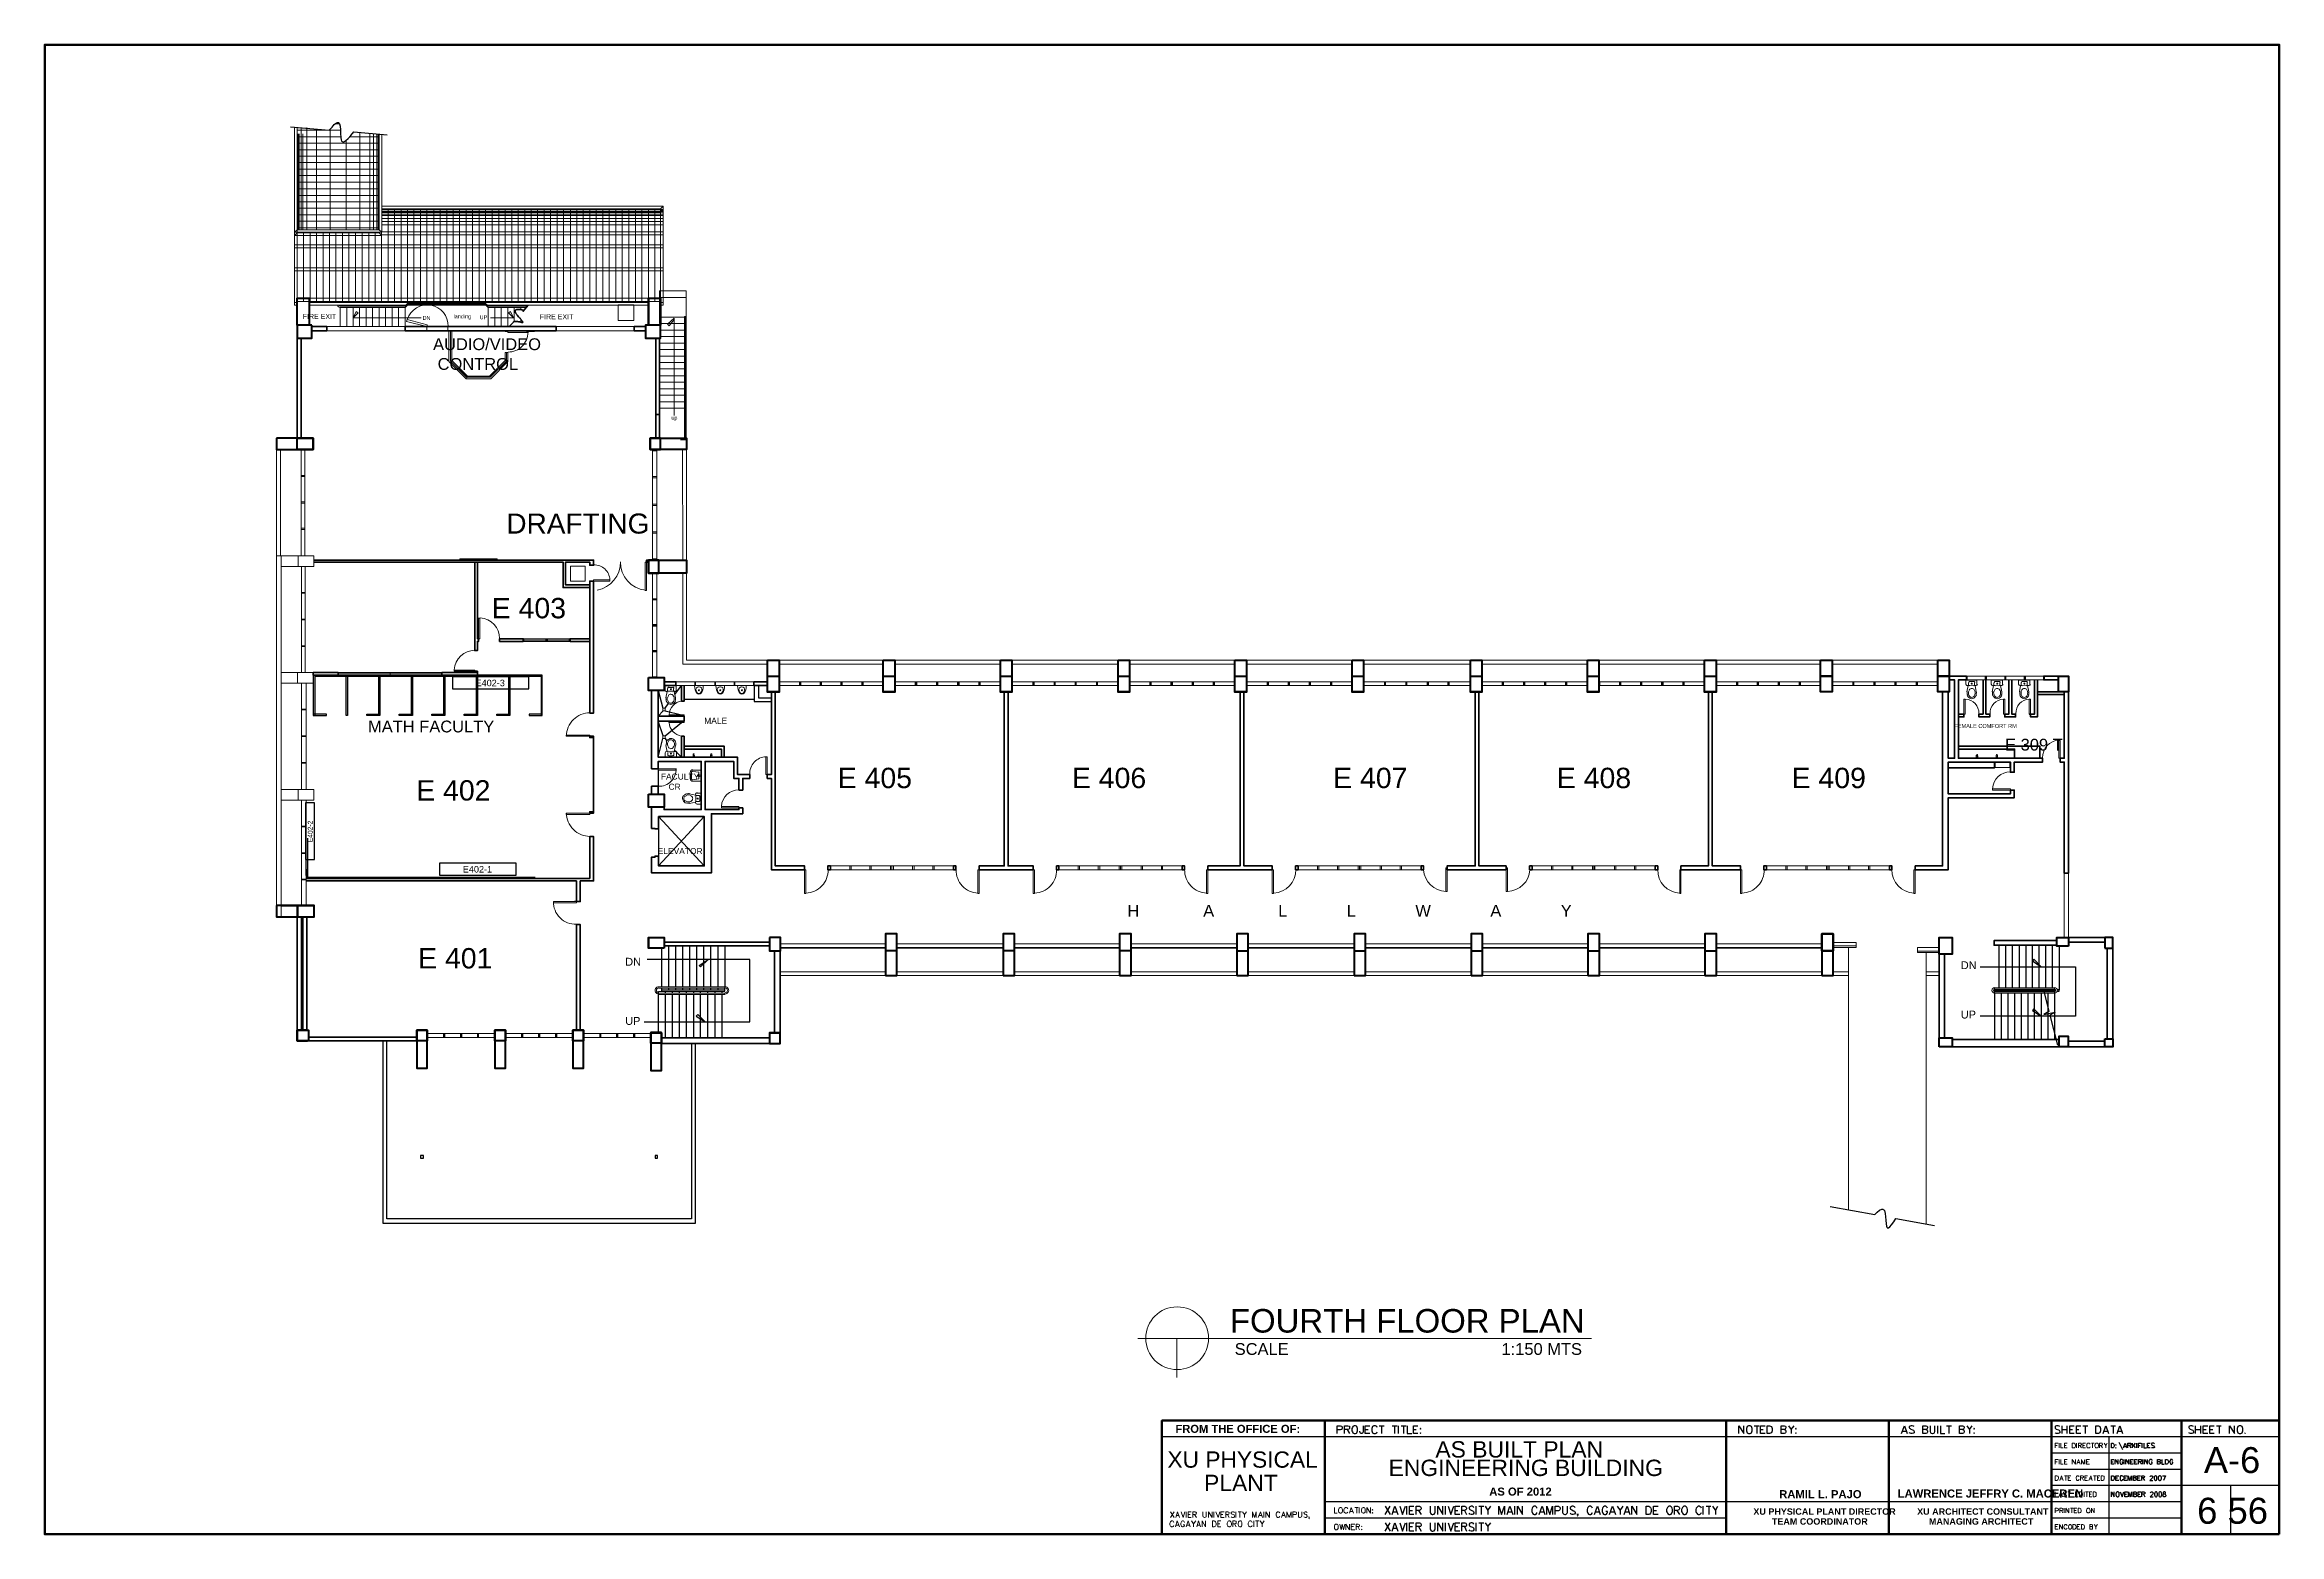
# Model space of a CAD drawing. Header units: inches. Extents: x 0 to 68.7, y 1.4 to 47.2.
import ezdxf

# ---------------------------------------------------------------- set-up
doc = ezdxf.new("R2010")
doc.units = ezdxf.units.IN
doc.header["$MEASUREMENT"] = 0
for name, color, linetype in [('PDF_0', 7, 'Continuous'), ('PDF_boundaries', 5, 'Continuous'), ('PDF_canopy', 6, 'Continuous'), ('PDF_column', 7, 'Continuous'), ('PDF_furniture', 1, 'Continuous'), ('PDF_furnitures', 1, 'Continuous'), ('PDF_PEN01', 1, 'Continuous'), ('PDF_PEN03', 3, 'Continuous'), ('PDF_PEN05', 5, 'Continuous'), ('PDF_PEN08', 6, 'Continuous'), ('PDF_Text', 7, 'Continuous'), ('PDF_walls', 3, 'Continuous')]:
    doc.layers.add(name, color=color, linetype=linetype)
for name, color, linetype, true_color in [('PDF_cubicle', 60, 'Continuous', 0xbfff00), ('PDF_door', 7, 'Continuous', 0xb8735c), ('PDF_doors', 7, 'Continuous', 0xdda500), ('PDF_doorwin swing', 7, 'Continuous', 0x95954a), ('PDF_hatch', 9, 'Continuous', 0x808080), ('PDF_hidden', 7, 'Continuous', 0x767676), ('PDF_outline', 40, 'Continuous', 0xffbf00), ('PDF_PEN02', 7, 'Continuous', 0xdda500), ('PDF_roof line', 7, 'Continuous', 0x7f9fff), ('PDF_window', 7, 'Continuous', 0xdda500), ('PDF_windows', 7, 'Continuous', 0xdda500)]:
    doc.layers.add(name, color=color, linetype=linetype, true_color=true_color)
doc.styles.add('PDF Arial-BoldMT', font='arial.ttf')
doc.styles.add('PDF ArialMT', font='arial.ttf')
doc.styles.add('PDF ArialRoundedMT Bold', font='arialbd.ttf')
doc.styles.add('PDF Swiss721BT-BlackOutline', font='arial.ttf')
doc.styles.get("Standard").update_dxf_attribs({"font": 'arial.ttf'})

msp = doc.modelspace()

# ---------------------------------------------------------------- texts
at = {"char_height": 0.2, "attachment_point": 1}
for s, insert in [('E402-3', (13.243, 27.661)), ('E402-1', (12.852, 21.934))]:
    msp.add_mtext_dynamic_manual_height_columns(s, width=0.2, gutter_width=1, heights=[0], dxfattribs=dict(at, insert=insert))
at = {"insert": (8.087, 22.663), "char_height": 0.1481, "attachment_point": 1, "rotation": 90}
msp.add_mtext_dynamic_manual_height_columns('E402-2', width=0.14811, gutter_width=0.741, heights=[0], dxfattribs=at)
at = {"layer": 'PDF_Text', "attachment_point": 4, "style": 'PDF ArialMT'}
for s, insert, char_height in [('FIRE EXIT', (7.932, 38.828), 0.1545), ('DN', (11.615, 38.782), 0.12), ('landing', (12.565, 38.812), 0.1207), ('UP', (13.368, 38.802), 0.1207), ('FIRE EXIT', (15.219, 38.819), 0.1545), ('AUDIO/VIDEO', (11.938, 37.972), 0.36212), ('CONTROL', (12.078, 37.365), 0.3621), ('DRAFTING', (14.19, 32.457), 0.616), ('E 403', (13.74, 29.857), 0.6258), ('MATH FACULTY', (9.94, 26.22), 0.36212), ('MALE', (20.272, 26.397), 0.1853), ('FEMALE COMFORT RM', (58.7, 26.238), 0.12302), ('E 309 T', (60.258, 25.662), 0.3621), ('FACULTY', (18.94, 24.683), 0.1853), ('E 405', (24.375, 24.637), 0.6258), ('E 406', (31.573, 24.637), 0.6258), ('E 407', (39.604, 24.637), 0.6258), ('E 408', (46.479, 24.637), 0.6258), ('E 409', (53.696, 24.637), 0.6258), ('E 402', (11.419, 24.255), 0.6258), ('   CR', (18.96, 24.369), 0.1853), ('ELEVATOR', (18.842, 22.391), 0.1853), ('H              A              L             L             W             A             Y', (33.277, 20.559), 0.36212), ('E 401', (11.478, 19.094), 0.6258), ('DN', (17.843, 18.991), 0.2414), ('DN', (58.896, 18.884), 0.2414), ('UP', (17.843, 17.17), 0.2414), ('UP', (58.896, 17.366), 0.2414), ('FOURTH FLOOR PLAN', (36.431, 7.949), 0.72425), ('SCALE', (36.578, 7.084), 0.3621), ('       1:150 MTS', (43.795, 7.084), 0.36212)]:
    msp.add_mtext(s, dxfattribs=dict(at, insert=insert, char_height=char_height))
at = {"layer": 'PDF_Text', "color": 8, "true_color": 0x808080, "insert": (19.449, 35.685), "char_height": 0.1207, "attachment_point": 4, "rotation": 180, "style": 'PDF ArialMT'}
msp.add_mtext('dn', dxfattribs=at)
at = {"layer": 'PDF_Text', "color": 3, "attachment_point": 4}
for s, insert, char_height, style in [('FROM THE OFFICE OF:', (34.756, 4.631), 0.24582, 'PDF ArialRoundedMT Bold'), ('XU PHYSICAL PLANT DIRECTOR', (52.521, 2.089), 0.1978, 'PDF ArialRoundedMT Bold'), ('XU ARCHITECT CONSULTANT', (57.555, 2.089), 0.1978, 'PDF ArialRoundedMT Bold'), ('6 56', (66.162, 2.109), 0.8009, 'PDF Swiss721BT-BlackOutline')]:
    msp.add_mtext(s, dxfattribs=dict(at, insert=insert, char_height=char_height, style=style))
at = {"layer": 'PDF_Text', "color": 5, "attachment_point": 4}
for s, insert, char_height, style in [('AS BUILT PLAN', (42.747, 3.998), 0.50295, 'PDF Arial-BoldMT'), ('XU PHYSICAL', (34.511, 3.685), 0.50003, 'PDF Arial-BoldMT'), ('ENGINEERING BUILDING', (41.308, 3.43), 0.50295, 'PDF Arial-BoldMT'), ('A-6', (66.369, 3.667), 0.7962, 'PDF Swiss721BT-BlackOutline'), ('PLANT', (35.637, 2.97), 0.5029, 'PDF Arial-BoldMT'), ('AS OF 2012', (44.402, 2.702), 0.2473, 'PDF ArialRoundedMT Bold'), ('RAMIL L. PAJO', (53.314, 2.623), 0.24725, 'PDF ArialRoundedMT Bold'), ('LAWRENCE JEFFRY C. MACEREN', (56.957, 2.643), 0.24725, 'PDF ArialRoundedMT Bold')]:
    msp.add_mtext(s, dxfattribs=dict(at, insert=insert, char_height=char_height, style=style))
at = {"layer": 'PDF_Text', "color": 42, "true_color": 0xdda500, "char_height": 0.1978, "attachment_point": 4, "style": 'PDF ArialRoundedMT Bold'}
for s, insert in [('TEAM COORDINATOR', (53.089, 1.785)), ('MANAGING ARCHITECT', (57.917, 1.785))]:
    msp.add_mtext(s, dxfattribs=dict(at, insert=insert))

# ---------------------------------------------------------------- linework, layer by layer
for p, q in [((14.883, 27.752), (12.53, 27.752)), ((12.53, 27.752), (12.53, 27.381)), ((14.883, 27.381), (14.883, 27.752)), ((12.53, 27.381), (14.883, 27.381)), ((8.02, 23.877), (8.02, 22.135)), ((8.295, 23.877), (8.02, 23.877)), ((8.295, 22.135), (8.295, 23.877)), ((8.02, 22.135), (8.295, 22.135)), ((14.492, 22.025), (12.139, 22.025)), ((12.139, 22.025), (12.139, 21.654)), ((14.492, 21.654), (14.492, 22.025)), ((12.139, 21.654), (14.492, 21.654))]:
    msp.add_line(p, q)
at = {"layer": 'PDF_0', "lineweight": 25}
for points in [[(7.56, 44.655), (8.745, 44.557), (8.833, 44.645), (8.902, 44.724), (8.97, 44.782), (9, 44.792), (9.029, 44.792), (9.049, 44.773), (9.058, 44.753), (9.078, 44.675), (9.088, 44.567), (9.088, 44.45), (9.098, 44.332), (9.117, 44.254), (9.127, 44.214), (9.146, 44.205), (9.166, 44.195), (9.195, 44.195), (9.254, 44.234), (9.333, 44.303), (9.411, 44.391), (9.499, 44.498), (10.527, 44.41)], [(18.557, 39.387), (18.557, 38.564)], [(19.37, 27.204), (19.576, 27.479)], [(21.809, 27.479), (21.809, 26.989), (22.337, 26.989)], [(21.936, 27.479), (21.936, 27.106), (22.337, 27.106)], [(18.861, 27.332), (18.998, 26.783)], [(19.076, 26.783), (19.165, 26.92)], [(19.654, 27.058), (21.809, 27.058)], [(19.008, 26.705), (18.861, 26.538)], [(19.008, 25.931), (18.861, 26.382)], [(19.076, 26.705), (19.576, 26.578)], [(19.076, 25.931), (19.576, 26.343)], [(18.861, 25.275), (18.998, 25.853)], [(19.076, 25.853), (19.125, 25.775)], [(19.36, 25.5), (19.576, 25.275)], [(18.871, 23.454), (20.271, 21.936)], [(20.271, 23.454), (18.871, 21.936)], [(18.959, 19.4), (18.959, 18.215)], [(19.174, 19.478), (19.174, 18.215)], [(19.39, 19.478), (19.39, 18.215)], [(19.605, 19.478), (19.605, 18.215)], [(19.821, 19.478), (19.821, 18.215)], [(20.036, 19.478), (20.036, 18.215)], [(20.252, 19.478), (20.252, 18.215)], [(20.467, 19.478), (20.467, 18.215)], [(20.692, 19.478), (20.692, 18.215)], [(20.908, 19.478), (20.908, 18.215)], [(60.079, 18.185), (60.079, 19.497)], [(60.284, 18.185), (60.284, 19.488)], [(60.49, 18.185), (60.49, 19.497)], [(60.696, 18.185), (60.696, 19.497)], [(60.901, 18.185), (60.901, 19.488)], [(61.097, 18.185), (61.097, 19.497)], [(61.303, 18.185), (61.303, 19.497)], [(61.509, 18.185), (61.509, 19.497)], [(61.714, 18.185), (61.714, 19.497)], [(61.92, 19.468), (61.92, 18.126), (61.851, 18.126)], [(61.92, 19.4), (61.92, 18.185)], [(18.43, 17.147), (20.3, 17.147), (20.075, 17.372), (20.026, 17.323), (20.3, 17.147), (21.671, 17.147), (21.671, 19.057), (20.389, 19.057), (18.518, 19.057)], [(59.491, 18.832), (61.371, 18.832), (62.419, 18.832), (62.419, 17.314), (61.371, 17.314), (59.491, 17.314)], [(18.871, 16.804), (18.871, 18.029), (18.871, 18.078), (20.908, 18.087), (20.908, 18.175)], [(18.959, 18.175), (18.959, 18.087)], [(18.959, 18.126), (20.908, 18.126)], [(19.086, 18.029), (19.086, 18.087)], [(19.086, 16.648), (19.086, 17.989)], [(19.174, 18.175), (19.174, 18.126)], [(19.302, 18.029), (19.302, 18.087)], [(19.302, 16.648), (19.302, 17.989)], [(19.39, 18.175), (19.39, 18.126)], [(19.517, 18.029), (19.517, 18.087)], [(19.517, 16.648), (19.517, 17.989)], [(19.605, 18.175), (19.605, 18.126)], [(19.732, 18.029), (19.732, 18.087)], [(19.732, 16.648), (19.732, 17.989)], [(19.821, 18.175), (19.821, 18.126)], [(19.948, 18.029), (19.948, 18.087)], [(19.948, 16.648), (19.948, 17.989)], [(20.036, 18.175), (20.036, 18.126)], [(20.163, 18.029), (20.163, 18.087)], [(20.163, 16.648), (20.163, 17.989)], [(20.252, 18.175), (20.252, 18.126)], [(20.379, 18.029), (20.379, 18.087)], [(20.379, 16.648), (20.379, 17.989)], [(20.467, 18.175), (20.467, 18.126)], [(20.604, 18.029), (20.604, 18.087)], [(20.604, 16.648), (20.604, 17.989)], [(20.692, 18.175), (20.692, 18.126)], [(20.819, 18.029), (20.819, 18.087)], [(20.819, 16.648), (20.819, 17.989)], [(59.932, 18.087), (59.932, 18.126), (61.802, 18.126)], [(59.932, 18.068), (59.932, 18.087), (61.802, 18.087)], [(59.932, 18.029), (59.932, 16.599)], [(60.079, 18.126), (60.079, 18.146)], [(60.138, 18.087), (60.138, 18.068)], [(60.138, 18.029), (60.138, 16.599)], [(60.284, 18.126), (60.284, 18.146)], [(60.343, 18.087), (60.343, 18.068)], [(60.343, 18.029), (60.343, 16.599)], [(60.49, 18.126), (60.49, 18.146)], [(60.549, 18.087), (60.549, 18.068)], [(60.549, 18.029), (60.549, 16.599)], [(60.696, 18.126), (60.696, 18.146)], [(60.755, 18.087), (60.755, 18.068)], [(60.755, 18.029), (60.755, 16.599)], [(60.901, 18.117), (60.901, 18.146)], [(60.96, 18.087), (60.96, 18.068)], [(60.96, 18.029), (60.96, 16.599)], [(61.097, 18.126), (61.097, 18.146)], [(61.156, 18.087), (61.156, 18.068)], [(61.156, 18.029), (61.156, 16.599)], [(61.303, 18.126), (61.303, 18.146)], [(61.362, 18.087), (61.362, 18.068)], [(61.362, 18.029), (61.362, 16.599)], [(61.45, 18.087), (61.607, 17.461), (61.45, 17.372), (61.793, 17.441), (61.636, 17.353), (61.871, 16.432)], [(61.509, 18.126), (61.509, 18.146)], [(61.567, 18.087), (61.567, 18.068)], [(61.567, 18.029), (61.567, 16.599)], [(61.714, 18.126), (61.714, 18.146)], [(61.773, 18.029), (61.773, 16.599)], [(61.851, 18.087), (61.92, 18.087), (61.92, 18.126)], [(10.39, 16.56), (10.39, 10.958), (20.007, 10.958), (20.007, 16.481)], [(19.879, 16.481), (19.879, 11.085), (10.517, 11.085), (10.517, 16.56)], [(54.879, 11.467), (56.25, 11.223), (56.328, 11.291), (56.397, 11.35), (56.465, 11.389), (56.495, 11.389), (56.514, 11.379), (56.534, 11.369), (56.553, 11.34), (56.573, 11.252), (56.593, 11.046), (56.602, 10.939), (56.612, 10.86), (56.622, 10.831), (56.642, 10.811), (56.651, 10.801), (56.671, 10.811), (56.72, 10.841), (56.769, 10.909), (56.837, 10.997), (56.896, 11.095), (58.091, 10.88)]]:
    msp.add_lwpolyline(points, dxfattribs=at)
for points in [[(18.929, 38.564), (18.557, 38.564), (18.557, 39.387), (18.929, 39.387)], [(20.389, 19.057), (20.163, 18.832), (20.114, 18.881)], [(61.097, 19.018), (61.371, 18.832), (61.146, 19.067)], [(61.097, 17.49), (61.371, 17.314), (61.146, 17.539)], [(11.556, 12.956), (11.644, 12.956), (11.644, 13.034), (11.556, 13.034)], [(18.763, 12.956), (18.841, 12.956), (18.841, 13.034), (18.763, 13.034)]]:
    msp.add_lwpolyline(points, close=True, dxfattribs=at)
at = {"layer": 'PDF_0', "lineweight": 0}
msp.add_lwpolyline([(18.9, 35.861), (18.9, 35.861)], dxfattribs=at)
at = {"layer": 'PDF_boundaries', "lineweight": 25}
msp.add_lwpolyline([(14.278, 38.515), (14.395, 38.642), (14.405, 38.652), (14.415, 38.662), (14.425, 38.662), (14.425, 38.672), (14.435, 38.672), (14.454, 38.672), (14.474, 38.672), (14.484, 38.672), (14.503, 38.672), (14.523, 38.672), (14.542, 38.672), (14.562, 38.662), (14.581, 38.662), (14.601, 38.662), (14.621, 38.652), (14.64, 38.652), (14.65, 38.652), (14.66, 38.642), (14.679, 38.642), (14.689, 38.642), (14.699, 38.642), (14.699, 38.652), (14.699, 38.662), (14.689, 38.672), (14.679, 38.682), (14.67, 38.701), (14.66, 38.711), (14.65, 38.721), (14.64, 38.74), (14.621, 38.75), (14.611, 38.77), (14.591, 38.789), (14.562, 38.819), (14.533, 38.858), (14.523, 38.868), (14.513, 38.887), (14.493, 38.907), (14.484, 38.926), (14.474, 38.936), (14.474, 38.956), (14.464, 38.966), (14.464, 38.975), (14.464, 38.985), (14.464, 38.995), (14.464, 39.005), (14.464, 39.015), (14.474, 39.024), (14.484, 39.034), (14.493, 39.034), (14.503, 39.044), (14.513, 39.044), (14.523, 39.044), (14.533, 39.044), (14.562, 39.044), (14.581, 39.044), (14.601, 39.044), (14.63, 39.044), (14.65, 39.044), (14.66, 39.034), (14.67, 39.034), (14.679, 39.034), (14.689, 39.024), (14.699, 39.024), (14.699, 39.015), (14.709, 39.015), (14.709, 39.005), (14.709, 38.995), (14.699, 38.985), (14.865, 39.171), (14.699, 38.985), (14.709, 38.995), (14.709, 39.005), (14.709, 39.015), (14.699, 39.015), (14.699, 39.024), (14.689, 39.024), (14.679, 39.034), (14.67, 39.034), (14.66, 39.034), (14.65, 39.044), (14.63, 39.044), (14.601, 39.044), (14.581, 39.044), (14.562, 39.044), (14.533, 39.044), (14.523, 39.044), (14.513, 39.044), (14.503, 39.044), (14.493, 39.034), (14.484, 39.034), (14.474, 39.024), (14.464, 39.015), (14.464, 39.005), (14.464, 38.995), (14.464, 38.985), (14.464, 38.975), (14.464, 38.966), (14.474, 38.956), (14.474, 38.936), (14.484, 38.926), (14.493, 38.907), (14.513, 38.887), (14.523, 38.868), (14.533, 38.858), (14.562, 38.819), (14.591, 38.789), (14.611, 38.77), (14.621, 38.75), (14.64, 38.74), (14.65, 38.721), (14.66, 38.711), (14.67, 38.701), (14.679, 38.682), (14.689, 38.672), (14.699, 38.662), (14.699, 38.652), (14.699, 38.642), (14.689, 38.642), (14.679, 38.642), (14.66, 38.642), (14.65, 38.652), (14.64, 38.652), (14.621, 38.652), (14.601, 38.662), (14.581, 38.662), (14.562, 38.662), (14.542, 38.672), (14.523, 38.672), (14.503, 38.672), (14.484, 38.672), (14.474, 38.672), (14.454, 38.672), (14.435, 38.672), (14.425, 38.672), (14.425, 38.662), (14.415, 38.662), (14.405, 38.652), (14.395, 38.642)], close=True, dxfattribs=at)
for points in [[(18.861, 24.884), (18.861, 24.384)], [(18.871, 23.072), (18.871, 22.239)]]:
    msp.add_lwpolyline(points, dxfattribs=at)
at = {"layer": 'PDF_canopy', "lineweight": 13}
msp.add_lwpolyline([(7.756, 20.369), (7.129, 20.369)], dxfattribs=at)
msp.add_lwpolyline([(7.247, 20.369), (7.58, 20.369)], close=True, dxfattribs=at)
at = {"layer": 'PDF_column', "lineweight": 40}
for points in [[(8.128, 38.564), (7.756, 38.564), (7.756, 39.387), (8.128, 39.387)], [(8.128, 38.564), (7.756, 38.564), (7.756, 39.387), (8.128, 39.387)], [(18.929, 38.564), (18.557, 38.564), (18.557, 39.387), (18.929, 39.387)], [(8.216, 38.564), (7.756, 38.564), (7.756, 38.163), (8.216, 38.163)], [(8.216, 38.564), (7.756, 38.564), (7.756, 38.163), (8.216, 38.163)], [(18.929, 38.564), (18.469, 38.564), (18.469, 38.163), (18.929, 38.163)], [(7.129, 35.088), (7.129, 34.735), (8.255, 34.735), (8.255, 35.088)], [(7.756, 35.088), (8.255, 35.088), (8.255, 34.735), (7.756, 34.735)], [(18.929, 35.088), (18.606, 35.088), (18.606, 34.735), (18.929, 34.735)], [(18.606, 35.088), (19.732, 35.088), (19.732, 34.735), (18.606, 34.735)], [(18.557, 31.337), (19.732, 31.337), (19.732, 30.935), (18.557, 30.935)], [(18.881, 31.337), (18.557, 31.337), (18.557, 30.935), (18.881, 30.935)], [(22.22, 28.262), (22.572, 28.262), (22.572, 27.283), (22.22, 27.283)], [(25.775, 28.262), (26.127, 28.262), (26.127, 27.283), (25.775, 27.283)], [(29.378, 28.262), (29.731, 28.262), (29.731, 27.283), (29.378, 27.283)], [(32.992, 28.262), (33.344, 28.262), (33.344, 27.283), (32.992, 27.283)], [(36.586, 28.262), (36.938, 28.262), (36.938, 27.283), (36.586, 27.283)], [(40.19, 28.262), (40.542, 28.262), (40.542, 27.283), (40.19, 27.283)], [(43.823, 28.262), (44.175, 28.262), (44.175, 27.283), (43.823, 27.283)], [(47.427, 28.262), (47.769, 28.262), (47.769, 27.283), (47.427, 27.283)], [(51.02, 28.262), (51.373, 28.262), (51.373, 27.283), (51.02, 27.283)], [(54.585, 28.262), (54.938, 28.262), (54.938, 27.772), (54.585, 27.772)], [(54.585, 28.262), (54.938, 28.262), (54.938, 27.772), (54.585, 27.772)], [(58.189, 28.262), (58.541, 28.262), (58.541, 27.772), (58.189, 27.772)], [(18.557, 27.733), (19.037, 27.733), (19.037, 27.332), (18.557, 27.332)], [(22.22, 27.772), (22.572, 27.772), (22.572, 27.293), (22.22, 27.293)], [(25.775, 27.772), (26.127, 27.772), (26.127, 27.293), (25.775, 27.293)], [(29.378, 27.772), (29.731, 27.772), (29.731, 27.293), (29.378, 27.293)], [(32.992, 27.772), (33.344, 27.772), (33.344, 27.293), (32.992, 27.293)], [(36.586, 27.772), (36.938, 27.772), (36.938, 27.293), (36.586, 27.293)], [(40.19, 27.772), (40.542, 27.772), (40.542, 27.293), (40.19, 27.293)], [(43.823, 27.772), (44.175, 27.772), (44.175, 27.293), (43.823, 27.293)], [(47.427, 27.772), (47.769, 27.772), (47.769, 27.293), (47.427, 27.293)], [(51.02, 27.772), (51.373, 27.772), (51.373, 27.293), (51.02, 27.293)], [(54.585, 27.772), (54.938, 27.772), (54.938, 27.293), (54.585, 27.293)], [(58.189, 27.772), (58.541, 27.772), (58.541, 27.293), (58.189, 27.293)], [(61.9, 27.772), (62.204, 27.772), (62.204, 27.293), (61.9, 27.293)], [(18.557, 24.139), (19.037, 24.139), (19.037, 23.738), (18.557, 23.738)], [(7.129, 20.722), (7.129, 20.369), (8.285, 20.369), (8.285, 20.722)], [(7.756, 20.369), (8.285, 20.369), (8.285, 20.722), (7.756, 20.722)], [(19.037, 19.409), (18.557, 19.409), (18.557, 19.732), (19.037, 19.732)], [(22.279, 19.732), (22.279, 19.331), (22.621, 19.331), (22.621, 19.732)], [(25.843, 18.567), (26.196, 18.567), (26.196, 19.85), (25.843, 19.85)], [(29.457, 18.567), (29.809, 18.567), (29.809, 19.85), (29.457, 19.85)], [(33.041, 18.567), (33.393, 18.567), (33.393, 19.85), (33.041, 19.85)], [(36.645, 18.567), (36.997, 18.567), (36.997, 19.85), (36.645, 19.85)], [(40.248, 18.567), (40.601, 18.567), (40.601, 19.85), (40.248, 19.85)], [(43.842, 18.567), (44.195, 18.567), (44.195, 19.85), (43.842, 19.85)], [(47.436, 18.567), (47.789, 18.567), (47.789, 19.85), (47.436, 19.85)], [(51.03, 18.567), (51.383, 18.567), (51.383, 19.85), (51.03, 19.85)], [(54.624, 19.85), (54.624, 19.331), (54.977, 19.331), (54.977, 19.85), (54.624, 19.85), (54.977, 19.85), (54.977, 19.331), (54.624, 19.331)], [(54.624, 18.567), (54.977, 18.567), (54.977, 19.85), (54.624, 19.85)], [(54.624, 19.85), (54.977, 19.85), (54.977, 19.331), (54.624, 19.331)], [(58.228, 19.223), (58.228, 19.732), (58.63, 19.732), (58.63, 19.223)], [(62.204, 19.468), (61.851, 19.468), (61.851, 19.732), (62.204, 19.732)], [(63.32, 19.409), (63.565, 19.409), (63.565, 19.732), (63.32, 19.732)], [(7.756, 16.883), (7.756, 16.56), (8.079, 16.56), (7.756, 16.56), (7.756, 16.883), (8.079, 16.883)], [(11.438, 16.883), (11.761, 16.883), (11.761, 16.56), (11.438, 16.56)], [(11.438, 16.883), (11.761, 16.883), (11.761, 16.56), (11.438, 16.56)], [(11.761, 16.883), (11.438, 16.883), (11.438, 15.717), (11.761, 15.717)], [(14.16, 16.883), (13.837, 16.883), (13.837, 15.717), (14.16, 15.717)], [(16.236, 16.883), (16.56, 16.883), (16.56, 16.56), (16.236, 16.56)], [(16.236, 16.883), (16.56, 16.883), (16.56, 16.56), (16.236, 16.56)], [(16.56, 16.883), (16.236, 16.883), (16.236, 15.717), (16.56, 15.717)], [(18.959, 16.814), (18.636, 16.814), (18.636, 15.649), (18.959, 15.649)], [(18.636, 16.804), (18.959, 16.804), (18.959, 16.491), (18.636, 16.491)], [(18.636, 16.804), (18.959, 16.804), (18.959, 16.491), (18.636, 16.491)], [(22.279, 16.481), (22.602, 16.481), (22.602, 16.804), (22.279, 16.804)], [(58.228, 16.374), (58.228, 16.648), (58.63, 16.648), (58.63, 16.374)], [(62.194, 16.374), (61.92, 16.374), (61.92, 16.707), (62.194, 16.707)], [(63.32, 16.618), (63.565, 16.618), (63.565, 16.374), (63.32, 16.374)]]:
    msp.add_lwpolyline(points, close=True, dxfattribs=at)
for points in [[(18.557, 39.387), (18.557, 38.564)], [(19.067, 30.935), (18.587, 30.935)], [(18.557, 19.732), (18.557, 19.409)], [(26.196, 19.331), (25.843, 19.331)], [(29.809, 19.331), (29.457, 19.331)], [(33.393, 19.331), (33.041, 19.331)], [(36.645, 19.331), (36.997, 19.331)], [(40.248, 19.331), (40.601, 19.331)], [(43.842, 19.331), (44.195, 19.331)], [(47.436, 19.331), (47.789, 19.331)], [(51.03, 19.331), (51.383, 19.331)], [(8.079, 16.883), (8.108, 16.883), (8.108, 16.56), (8.079, 16.56)], [(14.16, 16.56), (13.837, 16.56), (13.837, 16.883), (14.16, 16.883), (14.16, 16.56), (13.837, 16.56)], [(22.279, 16.804), (22.602, 16.804)], [(62.194, 16.697), (62.194, 16.423)]]:
    msp.add_lwpolyline(points, dxfattribs=at)
at = {"layer": 'PDF_cubicle', "lineweight": 25}
for points in [[(8.255, 27.802), (8.255, 26.558), (8.657, 26.558), (8.657, 26.597), (8.255, 26.597)], [(8.304, 27.802), (8.304, 26.558)], [(14.258, 27.763), (8.304, 27.763)], [(9.303, 27.802), (9.303, 26.558), (9.264, 26.558), (9.264, 27.802)], [(10.302, 27.802), (10.302, 26.558), (9.901, 26.558), (9.901, 26.597), (10.302, 26.597)], [(10.263, 27.802), (10.263, 26.558)], [(11.301, 27.802), (11.301, 26.558), (10.899, 26.558), (10.899, 26.597), (11.301, 26.597)], [(11.262, 27.802), (11.262, 26.558)], [(12.3, 27.802), (12.3, 26.558), (11.898, 26.558), (11.898, 26.597), (12.3, 26.597)], [(12.261, 27.802), (12.261, 26.558)], [(15.296, 26.597), (14.895, 26.597), (14.895, 26.558), (15.296, 26.558), (15.296, 27.802), (14.297, 27.802), (13.299, 27.802), (13.299, 26.558), (12.897, 26.558), (12.897, 26.597), (13.299, 26.597)], [(13.259, 27.802), (13.259, 26.558)], [(14.297, 27.802), (14.297, 26.558), (13.896, 26.558), (13.896, 26.597), (14.297, 26.597)], [(14.258, 27.802), (14.258, 26.558)], [(15.296, 27.763), (14.297, 27.763)], [(15.257, 27.802), (15.257, 26.558)], [(8.04, 21.642), (8.04, 22.876)], [(8.089, 21.554), (8.089, 22.788)], [(8.04, 21.593), (15.081, 21.593)], [(8.04, 21.554), (15.081, 21.554)]]:
    msp.add_lwpolyline(points, dxfattribs=at)
at = {"layer": 'PDF_door', "lineweight": 18}
msp.add_lwpolyline([(11.742, 38.515), (11.125, 38.672), (11.144, 38.731), (11.761, 38.574)], close=True, dxfattribs=at)
msp.add_lwpolyline([(11.742, 38.515), (11.125, 38.672), (11.144, 38.731), (11.761, 38.574)], close=True, dxfattribs=at)
at = {"layer": 'PDF_doors', "lineweight": 20}
for points in [[(14.239, 38.339), (14.239, 38.378), (14.846, 38.378), (14.846, 38.339)], [(14.709, 28.84), (14.709, 28.918), (14.728, 28.918), (14.728, 28.84)], [(14.728, 28.84), (14.728, 28.918), (15.404, 28.918), (15.404, 28.84)], [(15.404, 28.84), (15.404, 28.918), (15.424, 28.918), (15.424, 28.84)], [(15.424, 28.84), (15.424, 28.918), (15.453, 28.918), (15.453, 28.84)], [(15.453, 28.84), (15.453, 28.918), (16.119, 28.918), (16.119, 28.84)], [(16.119, 28.84), (16.119, 28.918), (16.148, 28.918), (16.148, 28.84)], [(9.019, 27.88), (9.019, 27.802), (12.212, 27.802), (12.212, 27.88)], [(19.184, 26.343), (19.654, 26.343), (19.654, 26.382), (19.184, 26.382)], [(19.194, 26.538), (19.654, 26.538), (19.654, 26.578), (19.194, 26.578)], [(16.031, 25.961), (16.755, 25.961), (16.755, 25.922), (16.031, 25.922)], [(18.861, 24.884), (19.4, 24.884), (19.4, 24.923), (18.861, 24.923)], [(22.171, 24.746), (22.21, 24.746), (22.21, 25.295), (22.171, 25.295)], [(16.031, 23.522), (16.755, 23.522), (16.755, 23.561), (16.031, 23.561)], [(20.8, 23.718), (21.339, 23.718), (21.339, 23.767), (20.8, 23.767)]]:
    msp.add_lwpolyline(points, close=True, dxfattribs=at)
for points in [[(14.728, 28.879), (15.404, 28.879)], [(15.453, 28.879), (16.119, 28.879)], [(9.019, 27.841), (12.212, 27.841)], [(10.615, 27.88), (10.615, 27.802)]]:
    msp.add_lwpolyline(points, dxfattribs=at)
for centre, radius, start, end in [((14.244, 38.344), 0.612, 269.96129, 0.03836), ((19.639, 26.563), 0.446, 98.27297, 177.42909), ((16.76, 25.926), 0.72, 89.99997, 180.00003), ((19.639, 26.367), 0.446, 182.54869, 261.80976), ((18.885, 24.908), 0.524, 267.81367, 2.18633), ((22.195, 24.771), 0.524, 92.18608, 182.18664), ((21.334, 23.743), 0.534, 89.24764, 177.30253), ((16.76, 23.566), 0.72, 179.99997, 270.00003)]:
    msp.add_arc(centre, radius, start, end, dxfattribs=at)
at = {"layer": 'PDF_doorwin swing', "lineweight": 9}
msp.add_lwpolyline([(12.398, 38.521, 0.868223), (11.146, 38.739, -0.868223)], format="xyb", close=True, dxfattribs=at)
at = {"layer": 'PDF_furniture', "lineweight": 9}
for points in [[(14.297, 27.763), (15.1, 27.763)], [(15.257, 27.763), (15.257, 26.597), (14.895, 26.597)], [(20.232, 27.479), (19.977, 27.479)], [(20.888, 27.479), (20.633, 27.479)], [(21.554, 27.479), (21.29, 27.479)], [(20.114, 27.439), (20.095, 27.439)], [(20.771, 27.439), (20.751, 27.439)], [(21.427, 27.439), (21.417, 27.439)], [(47.544, 7.413), (33.599, 7.413)], [(34.804, 6.209), (34.804, 7.413), (34.804, 6.248)]]:
    msp.add_lwpolyline(points, dxfattribs=at)
for centre, radius in [((20.11, 27.338), 0.0147), ((20.11, 27.338), 0.0147), ((20.766, 27.338), 0.0147), ((20.766, 27.338), 0.0147), ((21.432, 27.338), 0.0147), ((21.432, 27.338), 0.0147), ((34.809, 7.418), 0.965)]:
    msp.add_circle(centre, radius, dxfattribs=at)
for centre, start, end in [((20.101, 27.357), 90.00004, 196.28169), ((20.12, 27.357), 343.71831, 89.99996), ((20.757, 27.357), 90.00004, 196.28169), ((20.776, 27.357), 343.71831, 89.99996), ((21.423, 27.357), 90.00004, 196.28169), ((21.432, 27.357), 343.71831, 89.99996)]:
    msp.add_arc(centre, 0.0832, start, end, dxfattribs=at)
for points in [[(19.978, 27.484), (19.977, 27.389), (20.001, 27.3), (20.043, 27.252)], [(20.178, 27.252), (20.219, 27.3), (20.244, 27.389), (20.242, 27.484)], [(20.634, 27.484), (20.633, 27.389), (20.657, 27.3), (20.699, 27.252)], [(20.834, 27.252), (20.875, 27.3), (20.9, 27.389), (20.899, 27.484)], [(21.3, 27.484), (21.299, 27.389), (21.323, 27.3), (21.365, 27.252)], [(21.5, 27.252), (21.541, 27.3), (21.566, 27.389), (21.565, 27.484)], [(20.022, 27.334), (20.04, 27.272), (20.074, 27.235), (20.11, 27.235)], [(20.043, 27.252), (20.084, 27.203), (20.136, 27.203), (20.178, 27.252)], [(20.11, 27.235), (20.147, 27.235), (20.18, 27.272), (20.199, 27.334)], [(20.678, 27.334), (20.696, 27.272), (20.73, 27.235), (20.766, 27.235)], [(20.699, 27.252), (20.741, 27.203), (20.792, 27.203), (20.834, 27.252)], [(20.766, 27.235), (20.803, 27.235), (20.837, 27.272), (20.855, 27.334)], [(21.344, 27.334), (21.362, 27.272), (21.396, 27.235), (21.432, 27.235)], [(21.365, 27.252), (21.407, 27.203), (21.458, 27.203), (21.5, 27.252)], [(21.432, 27.235), (21.469, 27.235), (21.503, 27.272), (21.521, 27.334)]]:
    msp.add_open_spline(points, degree=3, dxfattribs=at)
at = {"layer": 'PDF_furnitures', "lineweight": 0}
for points in [[(19.243, 27.479), (19.243, 27.479)], [(59.227, 27.655), (59.227, 27.655)], [(60.01, 27.655), (60.01, 27.655)], [(60.843, 27.655), (60.843, 27.655)], [(19.243, 25.275), (19.243, 25.275)], [(20.183, 24.002), (20.183, 24.002)]]:
    msp.add_lwpolyline(points, dxfattribs=at)
at = {"layer": 'PDF_furnitures', "lineweight": 20}
for points in [[(59.051, 27.518), (59.051, 27.635)], [(59.06, 27.645), (59.393, 27.645)], [(59.06, 27.635), (59.06, 27.635)], [(59.08, 27.293), (59.119, 27.479)], [(59.129, 27.567), (59.129, 27.498)], [(59.286, 27.606), (59.168, 27.606)], [(59.315, 27.498), (59.315, 27.567)], [(59.335, 27.479), (59.374, 27.293)], [(59.393, 27.635), (59.393, 27.518)], [(59.393, 27.635), (59.393, 27.635)], [(59.834, 27.518), (59.834, 27.635)], [(59.844, 27.645), (60.167, 27.645)], [(59.844, 27.635), (59.844, 27.635)], [(59.863, 27.293), (59.903, 27.479)], [(59.912, 27.567), (59.912, 27.498)], [(60.069, 27.606), (59.952, 27.606)], [(60.098, 27.498), (60.098, 27.567)], [(60.118, 27.479), (60.157, 27.293)], [(60.167, 27.635), (60.167, 27.635)], [(60.177, 27.635), (60.177, 27.518)], [(60.666, 27.518), (60.666, 27.635)], [(60.676, 27.645), (61.009, 27.645)], [(60.676, 27.635), (60.676, 27.635)], [(60.696, 27.293), (60.735, 27.479)], [(60.755, 27.567), (60.755, 27.498)], [(60.901, 27.606), (60.784, 27.606)], [(60.941, 27.498), (60.941, 27.567)], [(60.95, 27.479), (60.99, 27.293)], [(61.009, 27.635), (61.009, 27.635)], [(61.019, 27.635), (61.019, 27.518)], [(19.067, 27.332), (19.067, 27.459)], [(19.076, 27.469), (19.409, 27.469)], [(19.076, 27.459), (19.076, 27.459)], [(19.096, 27.106), (19.135, 27.302)], [(19.145, 27.39), (19.145, 27.322)], [(19.302, 27.42), (19.184, 27.42)], [(19.184, 27.263), (19.184, 27.263)], [(19.302, 27.263), (19.302, 27.263)], [(19.331, 27.322), (19.331, 27.39)], [(19.351, 27.302), (19.39, 27.106)], [(19.409, 27.459), (19.409, 27.332)], [(19.409, 27.459), (19.409, 27.459)], [(59.168, 27.449), (59.168, 27.449)], [(59.286, 27.449), (59.286, 27.449)], [(59.952, 27.449), (59.952, 27.449)], [(60.069, 27.449), (60.069, 27.449)], [(60.784, 27.449), (60.784, 27.449)], [(60.901, 27.449), (60.901, 27.449)], [(19.135, 25.451), (19.096, 25.638)], [(19.155, 25.422), (19.155, 25.354)], [(19.184, 25.481), (19.184, 25.481)], [(19.302, 25.481), (19.302, 25.481)], [(19.341, 25.354), (19.341, 25.422)], [(19.39, 25.638), (19.351, 25.451)], [(19.409, 25.285), (19.076, 25.285), (19.076, 25.412)], [(19.184, 25.324), (19.302, 25.324)], [(19.419, 25.412), (19.419, 25.285)], [(19.84, 24.805), (19.84, 24.619)], [(19.879, 24.805), (19.879, 24.619)], [(20.183, 24.884), (19.919, 24.884)], [(19.919, 24.844), (20.105, 24.815)], [(19.928, 25.363), (19.928, 25.275), (19.958, 25.275), (19.958, 25.363)], [(19.948, 25.373), (19.938, 25.373)], [(20.467, 25.363), (20.467, 25.275), (20.506, 25.275), (20.506, 25.363)], [(20.487, 25.373), (20.487, 25.373)], [(59.374, 25.344), (59.374, 25.246), (59.413, 25.246), (59.413, 25.344)], [(59.393, 25.354), (59.393, 25.354)], [(59.981, 25.344), (59.981, 25.246), (60.02, 25.246), (60.02, 25.344)], [(60, 25.354), (60, 25.354)], [(19.821, 24.149), (20.007, 24.11)], [(19.919, 24.58), (20.105, 24.609)], [(19.919, 24.541), (20.183, 24.541)], [(19.977, 24.061), (19.977, 24.061)], [(20.095, 24.1), (20.026, 24.1)], [(20.046, 24.178), (20.163, 24.178)], [(20.134, 23.943), (20.134, 24.061)], [(20.163, 24.169), (20.163, 24.169)], [(20.173, 24.169), (20.173, 23.836)], [(20.007, 23.894), (19.821, 23.855)], [(19.977, 23.943), (19.977, 23.943)], [(20.026, 23.914), (20.095, 23.914)], [(20.163, 23.836), (20.046, 23.836)], [(20.163, 23.836), (20.163, 23.836)]]:
    msp.add_lwpolyline(points, dxfattribs=at)
for points in [[(19.101, 27.112, 0.049008), (19.097, 27.073, 0.081529), (19.107, 27.009)], [(19.144, 27.125, 0.081529), (19.136, 27.073, 0.081529), (19.144, 27.022)], [(19.141, 26.958, 0.104569), (19.189, 26.916, 0.118158), (19.249, 26.902, 0.118158), (19.308, 26.918, 0.104569), (19.356, 26.958)], [(19.326, 27.174, 0.104569), (19.29, 27.203, 0.118159), (19.248, 27.215, 0.118159), (19.206, 27.205, 0.104569), (19.171, 27.174)], [(19.171, 26.983, 0.104569), (19.206, 26.951, 0.118159), (19.249, 26.941, 0.118159), (19.29, 26.953, 0.104569), (19.326, 26.983)], [(19.322, 26.98, 0.089786), (19.343, 27.022, 0.081529), (19.351, 27.073, 0.081529), (19.344, 27.125, 0.089786), (19.322, 27.167)], [(19.38, 27.009, 0.081529), (19.391, 27.073, 0.049008), (19.387, 27.112)], [(59.096, 27.298, 0.049008), (59.092, 27.259, 0.081529), (59.103, 27.195)], [(59.126, 27.134, 0.104569), (59.174, 27.093, 0.118158), (59.234, 27.078, 0.118158), (59.293, 27.095, 0.104569), (59.342, 27.134)], [(59.161, 27.353, 0.089786), (59.14, 27.311, 0.081529), (59.131, 27.259, 0.081529), (59.138, 27.207, 0.089786), (59.161, 27.166)], [(59.312, 27.35, 0.104569), (59.275, 27.379, 0.118159), (59.234, 27.392, 0.118159), (59.192, 27.381, 0.104569), (59.157, 27.35)], [(59.157, 27.159, 0.104569), (59.192, 27.127, 0.118159), (59.234, 27.117, 0.118159), (59.275, 27.13, 0.104569), (59.312, 27.159)], [(59.307, 27.166, 0.089786), (59.329, 27.208, 0.081529), (59.337, 27.259, 0.081529), (59.33, 27.311, 0.089786), (59.307, 27.353)], [(59.366, 27.195, 0.081529), (59.376, 27.259, 0.049008), (59.372, 27.299)], [(59.87, 27.298, 0.049008), (59.866, 27.259, 0.081529), (59.876, 27.195)], [(59.913, 27.311, 0.081529), (59.905, 27.259, 0.081529), (59.914, 27.208)], [(59.91, 27.134, 0.104569), (59.958, 27.093, 0.118158), (60.018, 27.078, 0.118158), (60.077, 27.095, 0.104569), (60.126, 27.134)], [(60.095, 27.35, 0.104569), (60.059, 27.379, 0.118159), (60.018, 27.392, 0.118159), (59.975, 27.381, 0.104569), (59.94, 27.35)], [(59.94, 27.159, 0.104569), (59.975, 27.127, 0.118159), (60.018, 27.117, 0.118159), (60.059, 27.13, 0.104569), (60.095, 27.159)], [(60.091, 27.166, 0.089786), (60.112, 27.208, 0.081529), (60.12, 27.259, 0.081529), (60.113, 27.311, 0.089786), (60.091, 27.353)], [(60.149, 27.195, 0.081529), (60.16, 27.259, 0.049008), (60.156, 27.299)], [(60.712, 27.298, 0.049008), (60.708, 27.259, 0.081529), (60.719, 27.195)], [(60.742, 27.134, 0.104569), (60.79, 27.093, 0.118158), (60.85, 27.078, 0.118158), (60.909, 27.095, 0.104569), (60.958, 27.134)], [(60.777, 27.353, 0.089786), (60.756, 27.311, 0.081529), (60.747, 27.259, 0.081529), (60.754, 27.207, 0.089786), (60.777, 27.166)], [(60.928, 27.35, 0.104569), (60.891, 27.379, 0.118159), (60.85, 27.392, 0.118159), (60.808, 27.381, 0.104569), (60.772, 27.35)], [(60.773, 27.159, 0.104569), (60.808, 27.127, 0.118159), (60.85, 27.117, 0.118159), (60.891, 27.13, 0.104569), (60.928, 27.159)], [(60.923, 27.166, 0.089786), (60.944, 27.208, 0.081529), (60.953, 27.259, 0.081529), (60.946, 27.311, 0.089786), (60.923, 27.353)], [(60.982, 27.195, 0.081529), (60.992, 27.259, 0.049008), (60.988, 27.299)], [(19.117, 25.747, 0.081529), (19.107, 25.683, 0.049008), (19.11, 25.644)], [(19.356, 25.798, 0.104569), (19.308, 25.84, 0.118158), (19.249, 25.854, 0.118158), (19.19, 25.838, 0.104569), (19.141, 25.798)], [(19.175, 25.776, 0.089786), (19.154, 25.734, 0.081529), (19.146, 25.683, 0.081529), (19.153, 25.631, 0.089786), (19.175, 25.589)], [(19.326, 25.773, 0.104569), (19.291, 25.805, 0.118159), (19.249, 25.815, 0.118159), (19.207, 25.803, 0.104569), (19.171, 25.773)], [(19.171, 25.582, 0.104569), (19.207, 25.553, 0.118159), (19.249, 25.541, 0.118159), (19.291, 25.551, 0.104569), (19.326, 25.582)], [(19.353, 25.631, 0.081529), (19.361, 25.683, 0.081529), (19.353, 25.734)], [(19.396, 25.644, 0.049008), (19.4, 25.683, 0.081529), (19.39, 25.747)], [(20.506, 25.368, 0.414185), (20.491, 25.383, 0.414184), (20.477, 25.368)], [(59.413, 25.349, 0.414246), (59.398, 25.363, 0.414246), (59.384, 25.349)], [(60.02, 25.349, 0.414246), (60.005, 25.363, 0.414246), (59.991, 25.349)], [(19.662, 24.116, 0.104569), (19.62, 24.068, 0.118158), (19.606, 24.008, 0.118158), (19.622, 23.949, 0.104569), (19.662, 23.9)], [(19.687, 24.086, 0.104569), (19.655, 24.05, 0.118159), (19.645, 24.008, 0.118159), (19.657, 23.967, 0.104569), (19.687, 23.93)], [(19.826, 24.156, 0.049008), (19.787, 24.16, 0.081529), (19.723, 24.149)], [(19.839, 24.112, 0.081529), (19.787, 24.121, 0.081529), (19.735, 24.112)], [(19.878, 23.931, 0.104569), (19.907, 23.967, 0.118159), (19.919, 24.008, 0.118159), (19.909, 24.05, 0.104569), (19.878, 24.086)], [(19.694, 23.935, 0.089786), (19.736, 23.914, 0.081529), (19.787, 23.905, 0.081529), (19.839, 23.912, 0.089786), (19.88, 23.935)], [(19.723, 23.877, 0.081529), (19.787, 23.866, 0.049008), (19.826, 23.87)]]:
    msp.add_lwpolyline(points, format="xyb", dxfattribs=at)
for points in [[(18.998, 26.705), (19.076, 26.705), (19.076, 26.783), (18.998, 26.783)], [(18.998, 25.931), (19.076, 25.931), (19.076, 25.853), (18.998, 25.853)]]:
    msp.add_lwpolyline(points, close=True, dxfattribs=at)
for centre, radius in [((59.234, 27.543), 0.0147), ((59.234, 27.543), 0.0147), ((60.018, 27.543), 0.0147), ((60.018, 27.543), 0.0147), ((60.85, 27.543), 0.0147), ((60.85, 27.543), 0.0147), ((19.249, 27.367), 0.0147), ((19.249, 27.367), 0.0147), ((19.249, 25.389), 0.0147), ((19.249, 25.389), 0.0147), ((19.953, 25.319), 0.0245), ((20.491, 25.319), 0.0245), ((59.398, 25.3), 0.0245), ((60.005, 25.3), 0.0245), ((20.071, 24.008), 0.0147), ((20.071, 24.008), 0.0147)]:
    msp.add_circle(centre, radius, dxfattribs=at)
for centre, radius, start, end in [((59.097, 27.524), 0.0441, 180.02188, 277.73975), ((59.234, 26.544), 0.945, 82.30397, 97.73974), ((59.175, 27.573), 0.0343, 90.02179, 180.02193), ((59.293, 27.573), 0.0343, 0.02179, 90.02193), ((59.361, 27.524), 0.0441, 262.30396, 0.02184), ((59.881, 27.524), 0.0441, 180.02188, 277.73975), ((60.018, 26.544), 0.945, 82.30397, 97.73974), ((59.959, 27.573), 0.0343, 90.02179, 180.02193), ((60.076, 27.573), 0.0343, 0.02179, 90.02193), ((60.145, 27.524), 0.0441, 262.30396, 0.02184), ((60.723, 27.524), 0.0441, 180.02188, 277.73975), ((60.85, 26.544), 0.945, 82.30397, 97.73974), ((60.791, 27.573), 0.0343, 90.02179, 180.02193), ((60.909, 27.573), 0.0343, 0.02179, 90.02193), ((60.987, 27.524), 0.0441, 262.30396, 0.02184), ((19.111, 27.338), 0.0441, 180.02188, 277.73975), ((19.278, 27.064), 0.181, 198.66563, 219.18807), ((19.249, 26.368), 0.945, 82.30397, 97.73974), ((19.278, 27.083), 0.132, 140.85556, 161.37795), ((19.278, 27.064), 0.132, 198.66577, 219.18815), ((19.19, 27.396), 0.0343, 90.02179, 180.02193), ((19.307, 27.396), 0.0343, 0.02179, 90.02193), ((19.219, 27.064), 0.181, 320.85564, 341.37808), ((19.376, 27.338), 0.0441, 262.30396, 0.02184), ((59.264, 27.25), 0.181, 198.66563, 219.18807), ((59.205, 27.25), 0.181, 320.85564, 341.37808), ((60.047, 27.25), 0.181, 198.66563, 219.18807), ((60.047, 27.269), 0.132, 140.85556, 161.37795), ((60.047, 27.25), 0.132, 198.66577, 219.18815), ((59.988, 27.25), 0.181, 320.85564, 341.37808), ((60.879, 27.25), 0.181, 198.66563, 219.18807), ((60.821, 27.25), 0.181, 320.85564, 341.37808), ((19.121, 25.418), 0.0441, 82.28939, 180.00727), ((19.278, 25.692), 0.181, 140.84107, 161.36351), ((19.249, 26.388), 0.945, 262.2894, 277.72517), ((19.219, 25.692), 0.132, 18.6512, 39.17358), ((19.219, 25.673), 0.132, 320.84099, 341.36338), ((19.219, 25.692), 0.181, 18.65106, 39.1735), ((19.386, 25.418), 0.0441, 0.0073, 97.72518), ((19.19, 25.359), 0.0343, 180.00722, 270.00736), ((19.307, 25.359), 0.0343, 270.00722, 0.00736), ((19.923, 24.81), 0.0832, 90.0002, 179.9998), ((19.923, 24.81), 0.0441, 89.99985, 180.00015), ((19.943, 25.368), 0.0147, 90.00284, 179.99716), ((19.953, 25.368), 0.0147, 0.00284, 89.99716), ((19.777, 23.979), 0.181, 108.65106, 129.1735), ((19.777, 23.979), 0.132, 108.6512, 129.17358), ((19.797, 23.979), 0.132, 50.84099, 71.36338), ((19.923, 24.624), 0.0832, 180.0002, 269.9998), ((19.923, 24.624), 0.0441, 179.99985, 270.00015), ((20.052, 24.145), 0.0441, 90.0073, 187.72518), ((19.072, 24.008), 0.945, 352.2894, 7.72517), ((20.101, 24.067), 0.0343, 0.00722, 90.00736), ((19.777, 24.037), 0.181, 230.84107, 251.36351), ((20.052, 23.881), 0.0441, 172.28939, 270.00727), ((20.101, 23.949), 0.0343, 270.00722, 0.00736)]:
    msp.add_arc(centre, radius, start, end, dxfattribs=at)
at = {"layer": 'PDF_hatch', "lineweight": 9}
for points in [[(19.057, 38.613), (18.9, 38.613), (18.9, 38.809), (18.9, 39.612), (19.713, 39.612), (19.713, 38.809), (19.713, 38.613), (19.556, 38.613)], [(18.9, 39.406), (19.713, 39.406)], [(19.693, 36.008), (19.713, 36.008), (19.713, 38.809), (18.9, 38.809)], [(18.9, 38.613), (19.664, 38.613)], [(19.351, 35.783), (19.351, 38.77), (19.145, 38.593), (19.194, 38.535), (19.351, 38.731)], [(19.429, 38.613), (19.184, 38.613)], [(19.546, 35.058), (19.693, 35.058), (19.693, 36.008), (19.693, 38.809)], [(19.546, 35.088), (19.664, 35.088), (19.664, 36.008), (19.664, 38.809)], [(19.693, 38.613), (19.713, 38.613)], [(18.9, 38.407), (19.664, 38.407)], [(18.9, 38.212), (19.664, 38.212)], [(18.9, 38.006), (19.664, 38.006)], [(18.9, 37.81), (19.664, 37.81)], [(19.693, 38.407), (19.713, 38.407)], [(19.693, 38.212), (19.713, 38.212)], [(19.693, 38.006), (19.713, 38.006)], [(19.693, 37.81), (19.713, 37.81)], [(18.9, 37.604), (19.664, 37.604)], [(18.9, 37.409), (19.664, 37.409)], [(18.9, 37.213), (19.664, 37.213)], [(19.693, 37.604), (19.713, 37.604)], [(19.693, 37.409), (19.713, 37.409)], [(19.693, 37.213), (19.713, 37.213)], [(18.9, 37.007), (19.664, 37.007)], [(18.9, 36.811), (19.664, 36.811)], [(18.9, 36.605), (19.664, 36.605)], [(18.9, 36.41), (19.664, 36.41)], [(19.693, 37.007), (19.713, 37.007)], [(19.693, 36.811), (19.713, 36.811)], [(19.693, 36.605), (19.713, 36.605)], [(19.693, 36.41), (19.713, 36.41)], [(18.9, 36.204), (19.664, 36.204)], [(18.9, 36.008), (19.664, 36.008)], [(19.546, 35.039), (19.713, 35.039), (19.713, 36.008)], [(19.693, 36.204), (19.713, 36.204)], [(7.139, 31.464), (7.795, 31.464), (7.795, 31.141), (7.266, 31.141)], [(8.285, 31.337), (16.119, 31.337), (16.658, 31.337), (16.873, 31.337)], [(13.162, 31.278), (8.285, 31.278)], [(15.874, 31.278), (13.24, 31.278)], [(16.697, 31.278), (16.658, 31.278), (16.119, 31.278)], [(7.775, 27.88), (7.266, 27.88)], [(7.775, 27.557), (7.266, 27.557)], [(7.795, 24.286), (7.266, 24.286)], [(7.795, 23.963), (7.266, 23.963)], [(7.795, 20.702), (7.266, 20.702)], [(16.403, 20.849), (16.285, 20.849)], [(7.795, 20.379), (7.139, 20.379)], [(8.079, 16.56), (7.756, 16.56), (7.756, 16.883), (8.108, 16.883), (8.108, 16.56), (11.438, 16.56), (8.079, 16.56), (7.756, 16.56), (7.756, 16.883), (8.079, 16.883)], [(8.108, 16.677), (11.438, 16.677)], [(11.761, 16.785), (13.837, 16.785)], [(11.761, 16.667), (13.837, 16.667)], [(11.781, 16.667), (11.781, 16.785)], [(12.261, 16.667), (12.261, 16.785)], [(12.28, 16.667), (12.28, 16.785)], [(12.3, 16.667), (12.3, 16.785)], [(12.78, 16.667), (12.78, 16.785)], [(12.799, 16.667), (12.799, 16.785)], [(12.819, 16.667), (12.819, 16.785)], [(13.299, 16.667), (13.299, 16.785)], [(13.338, 16.667), (13.338, 16.785)], [(13.818, 16.667), (13.818, 16.785)], [(14.16, 16.56), (13.837, 16.56), (13.837, 16.883), (14.16, 16.883), (14.16, 16.56), (13.837, 16.56)], [(14.16, 16.785), (16.236, 16.785)], [(14.16, 16.667), (16.236, 16.667)], [(14.18, 16.667), (14.18, 16.785)], [(14.66, 16.667), (14.66, 16.785)], [(14.699, 16.667), (14.699, 16.785)], [(15.179, 16.667), (15.179, 16.785)], [(15.218, 16.667), (15.218, 16.785)], [(15.698, 16.667), (15.698, 16.785)], [(15.737, 16.667), (15.737, 16.785)], [(16.217, 16.667), (16.217, 16.785)], [(16.579, 16.667), (16.579, 16.785)]]:
    msp.add_lwpolyline(points, dxfattribs=at)
for points in [[(9.479, 38.789), (9.636, 38.936), (9.577, 38.975), (9.479, 38.789), (11.575, 38.789), (9.479, 38.789), (9.577, 38.975), (9.636, 38.936)], [(14.415, 38.789), (14.258, 38.936), (14.317, 38.975), (14.415, 38.789), (13.7, 38.789), (14.415, 38.789), (14.317, 38.975), (14.258, 38.936)], [(18.606, 35.088), (19.732, 35.088), (19.732, 34.735), (18.606, 34.735)], [(7.795, 31.464), (8.275, 31.464), (8.275, 31.141), (7.795, 31.141)], [(12.76, 31.376), (13.906, 31.376), (13.906, 31.337), (12.76, 31.337)], [(16.158, 31.151), (16.618, 31.151), (16.618, 30.691), (16.158, 30.691)], [(16.873, 30.691), (16.873, 30.73), (17.372, 30.73), (17.372, 30.691)], [(7.775, 27.88), (8.255, 27.88), (8.255, 27.557), (7.775, 27.557)], [(7.795, 24.286), (8.275, 24.286), (8.275, 23.963), (7.795, 23.963)], [(7.795, 20.702), (8.275, 20.702), (8.275, 20.379), (7.795, 20.379)], [(16.344, 20.8), (16.344, 20.839), (15.639, 20.839), (15.639, 20.8)], [(11.438, 16.883), (11.761, 16.883), (11.761, 16.56), (11.438, 16.56)], [(11.438, 16.883), (11.761, 16.883), (11.761, 16.56), (11.438, 16.56)], [(11.761, 16.883), (11.438, 16.883), (11.438, 15.717), (11.761, 15.717)], [(13.318, 16.785), (13.318, 16.667)], [(14.16, 16.883), (13.837, 16.883), (13.837, 15.717), (14.16, 15.717)], [(14.679, 16.785), (14.679, 16.667)], [(15.198, 16.785), (15.198, 16.667)], [(15.717, 16.785), (15.717, 16.667)], [(16.236, 16.883), (16.56, 16.883), (16.56, 16.56), (16.236, 16.56)], [(16.236, 16.883), (16.56, 16.883), (16.56, 16.56), (16.236, 16.56)], [(16.56, 16.883), (16.236, 16.883), (16.236, 15.717), (16.56, 15.717)]]:
    msp.add_lwpolyline(points, close=True, dxfattribs=at)
at = {"layer": 'PDF_hatch', "lineweight": 0}
for points in [[(12.28, 16.667), (12.28, 16.667)], [(12.799, 16.667), (12.799, 16.667)], [(13.318, 16.667), (13.318, 16.667)], [(14.679, 16.667), (14.679, 16.667)], [(15.198, 16.667), (15.198, 16.667)], [(15.717, 16.667), (15.717, 16.667)]]:
    msp.add_lwpolyline(points, dxfattribs=at)
at = {"layer": 'PDF_hatch', "lineweight": 9}
for centre, radius, start, end in [((19.679, 38.814), 0.0147, 0.00284, 179.99716), ((16.897, 30.715), 0.475, 2.40599, 92.40608), ((16.32, 20.824), 0.681, 178.31334, 272.01034)]:
    msp.add_arc(centre, radius, start, end, dxfattribs=at)
at = {"layer": 'PDF_hidden', "lineweight": 18}
msp.add_lwpolyline([(8.04, 21.828), (8.059, 21.828), (8.059, 21.554), (8.04, 21.554)], close=True, dxfattribs=at)
at = {"layer": 'PDF_outline', "lineweight": 25}
msp.add_lwpolyline([(14.807, 38.378), (15.052, 38.378)], close=True, dxfattribs=at)
at = {"layer": 'PDF_PEN01', "lineweight": 18}
for points in [[(9.002, 39.171, 0.3564), (9.083, 39.104, -0.3564)], [(9.043, 39.17, 0.298223), (9.083, 39.143, -0.298223)]]:
    msp.add_lwpolyline(points, format="xyb", close=True, dxfattribs=at)
for points in [[(11.066, 39.142), (11.164, 39.24), (11.066, 39.142), (9.078, 39.142)], [(11.085, 39.103), (11.183, 39.201), (13.534, 39.201), (13.632, 39.103), (14.807, 39.103), (13.632, 39.103), (13.534, 39.201), (11.183, 39.201), (11.085, 39.103), (9.078, 39.103)], [(11.164, 39.24), (13.543, 39.24), (13.641, 39.142), (14.846, 39.142), (13.641, 39.142), (13.543, 39.24)]]:
    msp.add_lwpolyline(points, close=True, dxfattribs=at)
at = {"layer": 'PDF_PEN02', "lineweight": 20}
for points in [[(61.802, 4.044), (61.802, 4.191), (61.891, 4.191)], [(61.802, 4.123), (61.861, 4.123)], [(61.92, 4.044), (61.92, 4.191)], [(61.969, 4.191), (61.969, 4.044), (62.047, 4.044)], [(62.165, 4.044), (62.086, 4.044), (62.086, 4.191), (62.165, 4.191)], [(62.086, 4.123), (62.135, 4.123)], [(62.458, 4.044), (62.458, 4.191)], [(62.517, 4.044), (62.517, 4.191), (62.566, 4.191), (62.586, 4.191), (62.596, 4.182), (62.605, 4.162), (62.605, 4.152), (62.596, 4.142), (62.586, 4.133), (62.566, 4.123), (62.517, 4.123)], [(62.556, 4.123), (62.605, 4.044)], [(62.733, 4.044), (62.645, 4.044), (62.645, 4.191), (62.733, 4.191)], [(62.645, 4.123), (62.703, 4.123)], [(62.87, 4.162), (62.86, 4.172), (62.85, 4.191), (62.831, 4.191), (62.811, 4.191), (62.791, 4.191), (62.782, 4.172), (62.772, 4.162), (62.772, 4.142), (62.772, 4.103), (62.772, 4.084), (62.782, 4.064), (62.791, 4.054), (62.811, 4.044), (62.831, 4.044), (62.85, 4.054), (62.86, 4.064), (62.87, 4.084)], [(62.909, 4.191), (62.997, 4.191)], [(62.948, 4.191), (62.948, 4.044)], [(63.164, 4.044), (63.164, 4.191), (63.222, 4.191), (63.242, 4.191), (63.242, 4.182), (63.252, 4.162), (63.252, 4.152), (63.242, 4.142), (63.242, 4.133), (63.222, 4.123), (63.164, 4.123)], [(63.203, 4.123), (63.252, 4.044)], [(63.301, 4.191), (63.35, 4.123), (63.399, 4.191)], [(63.35, 4.123), (63.35, 4.044)], [(61.802, 3.545), (61.802, 3.692), (61.891, 3.692)], [(61.802, 3.623), (61.861, 3.623)], [(61.92, 3.545), (61.92, 3.692)], [(61.969, 3.692), (61.969, 3.545), (62.047, 3.545)], [(62.165, 3.545), (62.086, 3.545), (62.086, 3.692), (62.165, 3.692)], [(62.086, 3.623), (62.135, 3.623)], [(62.321, 3.545), (62.321, 3.692), (62.419, 3.545), (62.419, 3.692)], [(62.468, 3.545), (62.517, 3.692), (62.566, 3.545)], [(62.488, 3.594), (62.547, 3.594)], [(62.605, 3.545), (62.605, 3.692), (62.664, 3.545), (62.713, 3.692), (62.713, 3.545)], [(62.85, 3.545), (62.762, 3.545), (62.762, 3.692), (62.85, 3.692)], [(62.762, 3.623), (62.811, 3.623)], [(61.939, 3.046), (61.988, 3.192), (62.047, 3.046)], [(61.959, 3.095), (62.028, 3.095)], [(62.086, 3.192), (62.174, 3.192)], [(62.126, 3.192), (62.126, 3.046)], [(62.282, 3.046), (62.194, 3.046), (62.194, 3.192), (62.282, 3.192)], [(62.194, 3.124), (62.253, 3.124)], [(62.537, 3.163), (62.527, 3.173), (62.517, 3.183), (62.507, 3.192), (62.478, 3.192), (62.468, 3.183), (62.458, 3.173), (62.449, 3.163), (62.439, 3.134), (62.439, 3.104), (62.449, 3.085), (62.458, 3.065), (62.468, 3.055), (62.478, 3.046), (62.507, 3.046), (62.517, 3.055), (62.527, 3.065), (62.537, 3.085)], [(62.576, 3.046), (62.576, 3.192), (62.635, 3.192), (62.654, 3.183), (62.664, 3.183), (62.664, 3.163), (62.664, 3.153), (62.664, 3.134), (62.654, 3.134), (62.635, 3.124), (62.576, 3.124)], [(62.625, 3.124), (62.664, 3.046)], [(62.791, 3.046), (62.713, 3.046), (62.713, 3.192), (62.791, 3.192)], [(62.713, 3.124), (62.762, 3.124)], [(62.831, 3.046), (62.889, 3.192), (62.938, 3.046)], [(62.85, 3.095), (62.919, 3.095)], [(62.978, 3.192), (63.066, 3.192)], [(63.017, 3.192), (63.017, 3.046)], [(63.173, 3.046), (63.095, 3.046), (63.095, 3.192), (63.173, 3.192)], [(63.095, 3.124), (63.144, 3.124)], [(34.608, 1.91), (34.715, 2.086)], [(34.608, 2.086), (34.715, 1.91)], [(34.764, 1.91), (34.823, 2.086), (34.882, 1.91)], [(34.931, 2.086), (34.99, 1.91), (35.048, 2.086)], [(35.088, 1.91), (35.088, 2.086)], [(35.244, 1.91), (35.146, 1.91), (35.146, 2.086), (35.244, 2.086)], [(35.293, 1.91), (35.293, 2.086), (35.362, 2.086), (35.381, 2.076), (35.391, 2.066), (35.401, 2.056), (35.401, 2.037), (35.391, 2.017), (35.381, 2.008), (35.362, 1.998), (35.293, 1.998)], [(35.597, 2.086), (35.597, 1.959), (35.607, 1.929), (35.626, 1.919), (35.646, 1.91), (35.665, 1.91), (35.685, 1.919), (35.705, 1.929), (35.705, 1.959), (35.705, 2.086)], [(35.773, 1.91), (35.773, 2.086), (35.881, 1.91), (35.881, 2.086)], [(35.94, 1.91), (35.94, 2.086)], [(35.998, 2.086), (36.067, 1.91), (36.126, 2.086)], [(36.253, 1.91), (36.155, 1.91), (36.155, 2.086), (36.253, 2.086)], [(36.302, 1.91), (36.302, 2.086), (36.37, 2.086), (36.4, 2.076), (36.4, 2.066), (36.41, 2.056), (36.41, 2.037), (36.4, 2.017), (36.4, 2.008), (36.37, 1.998), (36.302, 1.998)], [(36.576, 2.066), (36.557, 2.076), (36.537, 2.086), (36.508, 2.086), (36.478, 2.076), (36.468, 2.066), (36.468, 2.047), (36.468, 2.027), (36.478, 2.017), (36.498, 2.008), (36.537, 1.998), (36.557, 1.988), (36.566, 1.978), (36.576, 1.959), (36.576, 1.929), (36.557, 1.919), (36.537, 1.91), (36.508, 1.91), (36.478, 1.919), (36.468, 1.929)], [(36.615, 1.91), (36.615, 2.086)], [(36.684, 2.086), (36.792, 2.086)], [(36.733, 2.086), (36.733, 1.91)], [(36.821, 2.086), (36.88, 1.998), (36.938, 2.086)], [(37.125, 1.91), (37.125, 2.086), (37.183, 1.91), (37.242, 2.086), (37.242, 1.91)], [(37.301, 1.91), (37.369, 2.086), (37.428, 1.91)], [(37.477, 1.91), (37.477, 2.086)], [(37.536, 1.91), (37.536, 2.086), (37.644, 1.91), (37.644, 2.086)], [(37.967, 2.047), (37.957, 2.066), (37.947, 2.076), (37.928, 2.086), (37.898, 2.086), (37.888, 2.076), (37.869, 2.066), (37.859, 2.047), (37.849, 2.017), (37.849, 1.978), (37.859, 1.949), (37.869, 1.929), (37.888, 1.919), (37.898, 1.91), (37.928, 1.91), (37.947, 1.919), (37.957, 1.929), (37.967, 1.949)], [(38.016, 1.91), (38.074, 2.086), (38.143, 1.91)], [(38.182, 1.91), (38.182, 2.086), (38.251, 1.91), (38.309, 2.086), (38.309, 1.91)], [(38.368, 1.91), (38.368, 2.086), (38.437, 2.086), (38.466, 2.076), (38.466, 2.066), (38.476, 2.056), (38.476, 2.027), (38.466, 2.008), (38.466, 1.998), (38.437, 1.998), (38.368, 1.998)], [(38.535, 2.086), (38.535, 1.959), (38.535, 1.929), (38.554, 1.919), (38.574, 1.91), (38.593, 1.91), (38.613, 1.919), (38.633, 1.929), (38.642, 1.959), (38.642, 2.086)], [(38.809, 2.066), (38.789, 2.076), (38.77, 2.086), (38.74, 2.086), (38.721, 2.076), (38.701, 2.066), (38.701, 2.047), (38.711, 2.027), (38.721, 2.017), (38.731, 2.008), (38.779, 1.998), (38.789, 1.988), (38.799, 1.978), (38.809, 1.959), (38.809, 1.929), (38.789, 1.919), (38.77, 1.91), (38.74, 1.91), (38.721, 1.919), (38.701, 1.929)], [(39.641, 2.213), (39.641, 2.037), (39.729, 2.037)], [(40.053, 2.174), (40.043, 2.194), (40.033, 2.203), (40.013, 2.213), (39.984, 2.213), (39.974, 2.203), (39.955, 2.194), (39.945, 2.174), (39.935, 2.145), (39.935, 2.105), (39.945, 2.076), (39.955, 2.056), (39.974, 2.047), (39.984, 2.037), (40.013, 2.037), (40.033, 2.047), (40.043, 2.056), (40.053, 2.076)], [(40.102, 2.037), (40.16, 2.213), (40.229, 2.037)], [(40.121, 2.096), (40.199, 2.096)], [(40.268, 2.213), (40.376, 2.213)], [(40.327, 2.213), (40.327, 2.037)], [(40.405, 2.037), (40.405, 2.213)], [(40.64, 2.037), (40.64, 2.213), (40.748, 2.037), (40.748, 2.213)], [(61.802, 2.693), (61.802, 2.546), (61.881, 2.546)], [(61.802, 2.047), (61.802, 2.194), (61.861, 2.194), (61.881, 2.184), (61.891, 2.184), (61.9, 2.164), (61.9, 2.145), (61.891, 2.135), (61.881, 2.125), (61.861, 2.115), (61.802, 2.115)], [(61.91, 2.546), (61.969, 2.693), (62.018, 2.546)], [(61.93, 2.595), (61.998, 2.595)], [(61.939, 2.047), (61.939, 2.194), (61.998, 2.194), (62.018, 2.184), (62.028, 2.184), (62.028, 2.164), (62.028, 2.154), (62.028, 2.135), (62.018, 2.135), (61.998, 2.125), (61.939, 2.125)], [(61.988, 2.125), (62.028, 2.047)], [(62.145, 2.673), (62.135, 2.683), (62.116, 2.693), (62.086, 2.693), (62.067, 2.683), (62.057, 2.673), (62.057, 2.664), (62.067, 2.644), (62.067, 2.634), (62.086, 2.634), (62.116, 2.615), (62.135, 2.605), (62.145, 2.585), (62.145, 2.566), (62.135, 2.556), (62.116, 2.546), (62.086, 2.546), (62.067, 2.556), (62.057, 2.566)], [(62.077, 2.047), (62.077, 2.194)], [(62.126, 2.047), (62.126, 2.194), (62.214, 2.047), (62.214, 2.194)], [(62.184, 2.693), (62.272, 2.693)], [(62.233, 2.693), (62.233, 2.546)], [(62.272, 2.194), (62.361, 2.194)], [(62.312, 2.194), (62.312, 2.047)], [(62.468, 2.047), (62.38, 2.047), (62.38, 2.194), (62.468, 2.194)], [(62.38, 2.125), (62.439, 2.125)], [(62.507, 2.546), (62.419, 2.546), (62.419, 2.693), (62.507, 2.693)], [(62.419, 2.624), (62.478, 2.624)], [(62.684, 2.546), (62.684, 2.693)], [(62.733, 2.693), (62.821, 2.693)], [(62.772, 2.693), (62.772, 2.546)], [(62.929, 2.546), (62.85, 2.546), (62.85, 2.693), (62.929, 2.693)], [(62.85, 2.624), (62.899, 2.624)], [(62.909, 2.047), (62.909, 2.194), (62.997, 2.047), (62.997, 2.194)], [(34.706, 1.753), (34.696, 1.772), (34.686, 1.792), (34.667, 1.802), (34.637, 1.802), (34.627, 1.792), (34.608, 1.772), (34.598, 1.753), (34.588, 1.733), (34.588, 1.684), (34.598, 1.665), (34.608, 1.645), (34.627, 1.626), (34.637, 1.616), (34.667, 1.616), (34.686, 1.626), (34.696, 1.645), (34.706, 1.665)], [(34.755, 1.616), (34.813, 1.802), (34.882, 1.616)], [(34.774, 1.675), (34.853, 1.675)], [(34.784, 1.968), (34.862, 1.968)], [(35.039, 1.753), (35.029, 1.772), (35.019, 1.792), (34.999, 1.802), (34.97, 1.802), (34.951, 1.792), (34.941, 1.772), (34.931, 1.753), (34.921, 1.733), (34.921, 1.684), (34.931, 1.665), (34.941, 1.645), (34.951, 1.626), (34.97, 1.616), (34.999, 1.616), (35.019, 1.626), (35.029, 1.645), (35.039, 1.665), (35.039, 1.684), (34.999, 1.684)], [(35.088, 1.616), (35.146, 1.802), (35.205, 1.616)], [(35.107, 1.675), (35.186, 1.675)], [(35.146, 1.998), (35.205, 1.998)], [(35.254, 1.802), (35.313, 1.714), (35.381, 1.802)], [(35.313, 1.714), (35.313, 1.616)], [(35.342, 1.998), (35.401, 1.91)], [(35.411, 1.616), (35.47, 1.802), (35.528, 1.616)], [(35.43, 1.675), (35.509, 1.675)], [(35.577, 1.616), (35.577, 1.802), (35.685, 1.616), (35.685, 1.802)], [(36.155, 1.616), (36.057, 1.616), (36.057, 1.802), (36.155, 1.802)], [(36.057, 1.714), (36.116, 1.714)], [(36.155, 1.998), (36.214, 1.998)], [(36.361, 1.998), (36.41, 1.91)], [(36.517, 1.616), (36.517, 1.802), (36.586, 1.802), (36.615, 1.792), (36.625, 1.782), (36.625, 1.763), (36.625, 1.743), (36.625, 1.733), (36.615, 1.724), (36.586, 1.714), (36.517, 1.714)], [(36.576, 1.714), (36.625, 1.616)], [(36.88, 1.998), (36.88, 1.91)], [(37.115, 1.753), (37.105, 1.772), (37.095, 1.792), (37.076, 1.802), (37.046, 1.802), (37.027, 1.792), (37.017, 1.772), (37.007, 1.753), (36.997, 1.733), (36.997, 1.684), (37.007, 1.665), (37.017, 1.645), (37.027, 1.626), (37.046, 1.616), (37.076, 1.616), (37.095, 1.626), (37.105, 1.645), (37.115, 1.665)], [(37.164, 1.616), (37.164, 1.802)], [(37.222, 1.802), (37.33, 1.802)], [(37.271, 1.802), (37.271, 1.616)], [(37.33, 1.968), (37.409, 1.968)], [(37.36, 1.802), (37.418, 1.714), (37.487, 1.802)], [(37.418, 1.714), (37.418, 1.616)], [(38.035, 1.968), (38.114, 1.968)], [(38.868, 1.919), (38.868, 1.91), (38.858, 1.919), (38.868, 1.929), (38.868, 1.919), (38.868, 1.9), (38.868, 1.88), (38.858, 1.87)], [(39.808, 1.704), (39.847, 1.528), (39.886, 1.704), (39.925, 1.528), (39.964, 1.704)], [(39.994, 1.528), (39.994, 1.704), (40.102, 1.528), (40.102, 1.704)], [(40.268, 1.528), (40.16, 1.528), (40.16, 1.704), (40.268, 1.704)], [(40.16, 1.626), (40.229, 1.626)], [(40.307, 1.528), (40.307, 1.704), (40.376, 1.704), (40.405, 1.694), (40.415, 1.675), (40.415, 1.655), (40.405, 1.635), (40.405, 1.626), (40.376, 1.626), (40.307, 1.626)], [(40.366, 1.626), (40.415, 1.528)], [(61.891, 1.547), (61.802, 1.547), (61.802, 1.694), (61.891, 1.694)], [(61.802, 1.626), (61.861, 1.626)], [(61.93, 1.547), (61.93, 1.694), (62.018, 1.547), (62.018, 1.694)], [(62.165, 1.655), (62.155, 1.675), (62.145, 1.684), (62.135, 1.694), (62.106, 1.694), (62.096, 1.684), (62.086, 1.675), (62.077, 1.655), (62.067, 1.635), (62.067, 1.606), (62.077, 1.577), (62.086, 1.567), (62.096, 1.547), (62.106, 1.547), (62.135, 1.547), (62.145, 1.547), (62.155, 1.567), (62.165, 1.577)], [(62.566, 1.547), (62.478, 1.547), (62.478, 1.694), (62.566, 1.694)], [(62.478, 1.626), (62.527, 1.626)], [(62.919, 1.626), (62.938, 1.616), (62.948, 1.606), (62.948, 1.596), (62.948, 1.577), (62.948, 1.557), (62.938, 1.547), (62.919, 1.547), (62.86, 1.547), (62.86, 1.694), (62.919, 1.694), (62.938, 1.684), (62.948, 1.684), (62.948, 1.665), (62.948, 1.655), (62.948, 1.635), (62.938, 1.626), (62.919, 1.626), (62.86, 1.626)], [(62.997, 1.694), (63.046, 1.626), (63.095, 1.694)], [(63.046, 1.626), (63.046, 1.547)]]:
    msp.add_lwpolyline(points, dxfattribs=at)
for points in [[(62.321, 4.044), (62.321, 4.191), (62.37, 4.191), (62.39, 4.191), (62.4, 4.172), (62.41, 4.162), (62.419, 4.142), (62.419, 4.103), (62.41, 4.084), (62.4, 4.064), (62.39, 4.054), (62.37, 4.044)], [(63.056, 4.191), (63.046, 4.191), (63.036, 4.172), (63.026, 4.162), (63.017, 4.142), (63.017, 4.103), (63.026, 4.084), (63.036, 4.064), (63.046, 4.054), (63.056, 4.044), (63.085, 4.044), (63.095, 4.054), (63.115, 4.064), (63.115, 4.084), (63.124, 4.103), (63.124, 4.142), (63.115, 4.162), (63.115, 4.172), (63.095, 4.191), (63.085, 4.191)], [(61.802, 3.046), (61.802, 3.192), (61.851, 3.192), (61.871, 3.183), (61.881, 3.173), (61.891, 3.163), (61.9, 3.134), (61.9, 3.104), (61.891, 3.085), (61.881, 3.065), (61.871, 3.055), (61.851, 3.046)], [(63.213, 3.046), (63.213, 3.192), (63.261, 3.192), (63.281, 3.183), (63.291, 3.173), (63.301, 3.163), (63.301, 3.134), (63.301, 3.104), (63.301, 3.085), (63.291, 3.065), (63.281, 3.055), (63.261, 3.046)], [(39.818, 2.213), (39.798, 2.203), (39.788, 2.194), (39.778, 2.174), (39.769, 2.145), (39.769, 2.105), (39.778, 2.076), (39.788, 2.056), (39.798, 2.047), (39.818, 2.037), (39.847, 2.037), (39.866, 2.047), (39.876, 2.056), (39.886, 2.076), (39.896, 2.105), (39.896, 2.145), (39.886, 2.174), (39.876, 2.194), (39.866, 2.203), (39.847, 2.213)], [(40.523, 2.213), (40.503, 2.203), (40.483, 2.194), (40.483, 2.174), (40.474, 2.145), (40.474, 2.105), (40.483, 2.076), (40.483, 2.056), (40.503, 2.047), (40.523, 2.037), (40.552, 2.037), (40.562, 2.047), (40.581, 2.056), (40.591, 2.076), (40.591, 2.105), (40.591, 2.145), (40.591, 2.174), (40.581, 2.194), (40.562, 2.203), (40.552, 2.213)], [(40.816, 2.154), (40.807, 2.145), (40.816, 2.135), (40.826, 2.145)], [(62.507, 2.047), (62.507, 2.194), (62.547, 2.194), (62.566, 2.184), (62.586, 2.174), (62.586, 2.154), (62.596, 2.135), (62.596, 2.105), (62.586, 2.076), (62.586, 2.066), (62.566, 2.056), (62.547, 2.047)], [(62.547, 2.546), (62.547, 2.693), (62.586, 2.693), (62.605, 2.683), (62.625, 2.673), (62.625, 2.664), (62.635, 2.634), (62.635, 2.605), (62.625, 2.576), (62.625, 2.566), (62.605, 2.556), (62.586, 2.546)], [(62.801, 2.194), (62.791, 2.184), (62.772, 2.174), (62.772, 2.154), (62.762, 2.135), (62.762, 2.105), (62.772, 2.076), (62.772, 2.066), (62.791, 2.056), (62.801, 2.047), (62.831, 2.047), (62.84, 2.056), (62.85, 2.066), (62.86, 2.076), (62.87, 2.105), (62.87, 2.135), (62.86, 2.154), (62.85, 2.174), (62.84, 2.184), (62.831, 2.194)], [(62.968, 2.546), (62.968, 2.693), (63.017, 2.693), (63.036, 2.683), (63.046, 2.673), (63.056, 2.664), (63.056, 2.634), (63.056, 2.605), (63.056, 2.576), (63.046, 2.566), (63.036, 2.556), (63.017, 2.546)], [(35.891, 1.616), (35.891, 1.802), (35.949, 1.802), (35.969, 1.792), (35.989, 1.772), (35.998, 1.753), (36.008, 1.733), (36.008, 1.684), (35.998, 1.665), (35.989, 1.645), (35.969, 1.626), (35.949, 1.616)], [(36.4, 1.802), (36.38, 1.792), (36.37, 1.772), (36.361, 1.753), (36.351, 1.733), (36.351, 1.684), (36.361, 1.665), (36.37, 1.645), (36.38, 1.626), (36.4, 1.616), (36.429, 1.616), (36.439, 1.626), (36.459, 1.645), (36.468, 1.665), (36.478, 1.684), (36.478, 1.733), (36.468, 1.753), (36.459, 1.772), (36.439, 1.792), (36.429, 1.802)], [(36.733, 1.802), (36.713, 1.792), (36.694, 1.772), (36.694, 1.753), (36.684, 1.733), (36.684, 1.684), (36.694, 1.665), (36.694, 1.645), (36.713, 1.626), (36.733, 1.616), (36.762, 1.616), (36.772, 1.626), (36.792, 1.645), (36.801, 1.665), (36.801, 1.684), (36.801, 1.733), (36.801, 1.753), (36.792, 1.772), (36.772, 1.792), (36.762, 1.802)], [(39.68, 1.704), (39.671, 1.694), (39.651, 1.684), (39.641, 1.665), (39.641, 1.635), (39.641, 1.596), (39.641, 1.567), (39.651, 1.557), (39.671, 1.537), (39.68, 1.528), (39.72, 1.528), (39.729, 1.537), (39.749, 1.557), (39.759, 1.567), (39.759, 1.596), (39.759, 1.635), (39.759, 1.665), (39.749, 1.684), (39.729, 1.694), (39.72, 1.704)], [(40.483, 1.645), (40.474, 1.635), (40.483, 1.626), (40.483, 1.635)], [(40.483, 1.547), (40.474, 1.537), (40.483, 1.528), (40.483, 1.537)], [(40.816, 2.056), (40.807, 2.047), (40.816, 2.037), (40.826, 2.047)], [(62.243, 1.694), (62.233, 1.684), (62.214, 1.675), (62.214, 1.655), (62.204, 1.635), (62.204, 1.606), (62.214, 1.577), (62.214, 1.567), (62.233, 1.547), (62.243, 1.547), (62.272, 1.547), (62.282, 1.547), (62.292, 1.567), (62.302, 1.577), (62.312, 1.606), (62.312, 1.635), (62.302, 1.655), (62.292, 1.675), (62.282, 1.684), (62.272, 1.694)], [(62.341, 1.547), (62.341, 1.694), (62.39, 1.694), (62.41, 1.684), (62.419, 1.675), (62.429, 1.655), (62.439, 1.635), (62.439, 1.606), (62.429, 1.577), (62.419, 1.567), (62.41, 1.547), (62.39, 1.547)], [(62.605, 1.547), (62.605, 1.694), (62.645, 1.694), (62.664, 1.684), (62.684, 1.675), (62.684, 1.655), (62.694, 1.635), (62.694, 1.606), (62.684, 1.577), (62.684, 1.567), (62.664, 1.547), (62.645, 1.547)]]:
    msp.add_lwpolyline(points, close=True, dxfattribs=at)
at = {"layer": 'PDF_PEN03', "lineweight": 30}
for points in [[(68.687, 4.387), (34.343, 4.387)], [(39.729, 4.485), (39.729, 4.73), (39.827, 4.73), (39.866, 4.72), (39.876, 4.71), (39.886, 4.681), (39.886, 4.652), (39.876, 4.622), (39.866, 4.612), (39.827, 4.603), (39.729, 4.603)], [(39.955, 4.485), (39.955, 4.73), (40.053, 4.73), (40.092, 4.72), (40.102, 4.71), (40.111, 4.681), (40.111, 4.661), (40.102, 4.642), (40.092, 4.622), (40.053, 4.612), (39.955, 4.612)], [(40.033, 4.612), (40.111, 4.485)], [(40.523, 4.73), (40.523, 4.544), (40.513, 4.505), (40.503, 4.495), (40.483, 4.485), (40.464, 4.485), (40.444, 4.495), (40.434, 4.505), (40.425, 4.544), (40.425, 4.563)], [(40.728, 4.485), (40.591, 4.485), (40.591, 4.73), (40.728, 4.73)], [(40.591, 4.612), (40.679, 4.612)], [(40.953, 4.671), (40.944, 4.701), (40.924, 4.72), (40.905, 4.73), (40.856, 4.73), (40.836, 4.72), (40.816, 4.701), (40.807, 4.671), (40.797, 4.642), (40.797, 4.573), (40.807, 4.544), (40.816, 4.514), (40.836, 4.495), (40.856, 4.485), (40.905, 4.485), (40.924, 4.495), (40.944, 4.514), (40.953, 4.544)], [(41.022, 4.73), (41.169, 4.73)], [(41.091, 4.73), (41.091, 4.485)], [(41.414, 4.73), (41.57, 4.73)], [(41.492, 4.73), (41.492, 4.485)], [(41.61, 4.485), (41.61, 4.73)], [(41.698, 4.73), (41.845, 4.73)], [(41.766, 4.73), (41.766, 4.485)], [(41.884, 4.73), (41.884, 4.485), (42.021, 4.485)], [(42.207, 4.485), (42.07, 4.485), (42.07, 4.73), (42.207, 4.73)], [(42.07, 4.612), (42.158, 4.612)], [(52.078, 4.485), (52.078, 4.73), (52.225, 4.485), (52.225, 4.73)], [(52.548, 4.73), (52.695, 4.73)], [(52.627, 4.73), (52.627, 4.485)], [(52.881, 4.485), (52.744, 4.485), (52.744, 4.73), (52.881, 4.73)], [(52.744, 4.612), (52.822, 4.612)], [(53.469, 4.612), (53.498, 4.603), (53.508, 4.593), (53.518, 4.563), (53.518, 4.534), (53.508, 4.505), (53.498, 4.495), (53.469, 4.485), (53.371, 4.485), (53.371, 4.73), (53.469, 4.73), (53.498, 4.72), (53.508, 4.71), (53.518, 4.681), (53.518, 4.661), (53.508, 4.642), (53.498, 4.622), (53.469, 4.612), (53.371, 4.612)], [(53.596, 4.73), (53.684, 4.612), (53.772, 4.73)], [(53.684, 4.612), (53.684, 4.485)], [(57.072, 4.485), (57.161, 4.73), (57.249, 4.485)], [(57.112, 4.563), (57.219, 4.563)], [(57.464, 4.701), (57.445, 4.72), (57.405, 4.73), (57.366, 4.73), (57.337, 4.72), (57.307, 4.701), (57.307, 4.671), (57.317, 4.652), (57.337, 4.642), (57.356, 4.622), (57.415, 4.603), (57.445, 4.593), (57.454, 4.573), (57.464, 4.554), (57.464, 4.514), (57.445, 4.495), (57.405, 4.485), (57.366, 4.485), (57.337, 4.495), (57.307, 4.514)], [(57.826, 4.612), (57.856, 4.603), (57.866, 4.593), (57.875, 4.563), (57.875, 4.534), (57.866, 4.505), (57.856, 4.495), (57.826, 4.485), (57.729, 4.485), (57.729, 4.73), (57.826, 4.73), (57.856, 4.72), (57.866, 4.71), (57.875, 4.681), (57.875, 4.661), (57.866, 4.642), (57.856, 4.622), (57.826, 4.612), (57.729, 4.612)], [(57.954, 4.73), (57.954, 4.554), (57.964, 4.514), (57.983, 4.495), (58.022, 4.485), (58.042, 4.485), (58.071, 4.495), (58.091, 4.514), (58.101, 4.554), (58.101, 4.73)], [(58.189, 4.485), (58.189, 4.73)], [(58.277, 4.73), (58.277, 4.485), (58.404, 4.485)], [(58.453, 4.73), (58.61, 4.73)], [(58.532, 4.73), (58.532, 4.485)], [(58.953, 4.612), (58.982, 4.603), (58.992, 4.593), (59.002, 4.563), (59.002, 4.534), (58.992, 4.505), (58.982, 4.495), (58.953, 4.485), (58.855, 4.485), (58.855, 4.73), (58.953, 4.73), (58.982, 4.72), (58.992, 4.71), (59.002, 4.681), (59.002, 4.661), (58.992, 4.642), (58.982, 4.622), (58.953, 4.612), (58.855, 4.612)], [(59.08, 4.73), (59.168, 4.612), (59.246, 4.73)], [(59.168, 4.612), (59.168, 4.485)], [(61.939, 4.701), (61.92, 4.72), (61.891, 4.73), (61.842, 4.73), (61.812, 4.72), (61.793, 4.701), (61.793, 4.671), (61.802, 4.652), (61.812, 4.642), (61.832, 4.622), (61.9, 4.603), (61.92, 4.593), (61.93, 4.573), (61.939, 4.554), (61.939, 4.514), (61.92, 4.495), (61.891, 4.485), (61.842, 4.485), (61.812, 4.495), (61.793, 4.514)], [(62.008, 4.485), (62.008, 4.73)], [(62.008, 4.612), (62.155, 4.612)], [(62.155, 4.73), (62.155, 4.485)], [(62.38, 4.485), (62.243, 4.485), (62.243, 4.73), (62.38, 4.73)], [(62.243, 4.612), (62.331, 4.612)], [(62.586, 4.485), (62.449, 4.485), (62.449, 4.73), (62.586, 4.73)], [(62.449, 4.612), (62.527, 4.612)], [(62.645, 4.73), (62.801, 4.73)], [(62.723, 4.73), (62.723, 4.485)], [(63.271, 4.485), (63.359, 4.73), (63.438, 4.485)], [(63.301, 4.563), (63.408, 4.563)], [(63.448, 4.387), (63.448, 1.391)], [(63.506, 4.73), (63.653, 4.73)], [(63.585, 4.73), (63.585, 4.485)], [(63.702, 4.485), (63.781, 4.73), (63.869, 4.485)], [(63.732, 4.563), (63.839, 4.563)], [(63.751, 4.221), (63.869, 3.995)], [(63.898, 4.044), (63.947, 4.191), (63.996, 4.044)], [(64.035, 4.044), (64.035, 4.191), (64.094, 4.191), (64.113, 4.191), (64.123, 4.182), (64.123, 4.162), (64.123, 4.152), (64.123, 4.142), (64.113, 4.133), (64.094, 4.123), (64.035, 4.123)], [(64.084, 4.123), (64.123, 4.044)], [(64.172, 4.044), (64.172, 4.191)], [(64.26, 4.191), (64.172, 4.093)], [(64.202, 4.133), (64.26, 4.044)], [(64.309, 4.044), (64.309, 4.191)], [(64.358, 4.044), (64.358, 4.191), (64.437, 4.191)], [(64.358, 4.123), (64.407, 4.123)], [(64.476, 4.044), (64.476, 4.191)], [(64.525, 4.191), (64.525, 4.044), (64.603, 4.044)], [(64.721, 4.044), (64.632, 4.044), (64.632, 4.191), (64.721, 4.191)], [(64.632, 4.123), (64.681, 4.123)], [(64.848, 4.172), (64.828, 4.191), (64.809, 4.191), (64.789, 4.191), (64.77, 4.191), (64.76, 4.172), (64.76, 4.162), (64.76, 4.142), (64.77, 4.142), (64.779, 4.133), (64.819, 4.113), (64.828, 4.113), (64.838, 4.103), (64.848, 4.084), (64.848, 4.064), (64.828, 4.054), (64.809, 4.044), (64.789, 4.044), (64.77, 4.054), (64.76, 4.064)], [(66.052, 4.701), (66.033, 4.72), (65.994, 4.73), (65.955, 4.73), (65.925, 4.72), (65.906, 4.701), (65.906, 4.671), (65.915, 4.652), (65.925, 4.642), (65.945, 4.622), (66.003, 4.603), (66.033, 4.593), (66.043, 4.573), (66.052, 4.554), (66.052, 4.514), (66.033, 4.495), (65.994, 4.485), (65.955, 4.485), (65.925, 4.495), (65.906, 4.514)], [(66.111, 4.485), (66.111, 4.73)], [(66.111, 4.612), (66.268, 4.612)], [(66.268, 4.73), (66.268, 4.485)], [(66.493, 4.485), (66.346, 4.485), (66.346, 4.73), (66.493, 4.73)], [(66.346, 4.612), (66.434, 4.612)], [(66.689, 4.485), (66.552, 4.485), (66.552, 4.73), (66.689, 4.73)], [(66.552, 4.612), (66.64, 4.612)], [(66.758, 4.73), (66.904, 4.73)], [(66.836, 4.73), (66.836, 4.485)], [(67.159, 4.485), (67.159, 4.73), (67.306, 4.485), (67.306, 4.73)], [(67.639, 4.505), (67.629, 4.495), (67.639, 4.485), (67.649, 4.495)], [(65.68, 3.888), (61.685, 3.888)], [(63.604, 3.545), (63.526, 3.545), (63.526, 3.692), (63.604, 3.692)], [(63.526, 3.623), (63.575, 3.623)], [(63.643, 3.545), (63.643, 3.692), (63.732, 3.545), (63.732, 3.692)], [(63.878, 3.663), (63.878, 3.672), (63.859, 3.692), (63.849, 3.692), (63.82, 3.692), (63.81, 3.692), (63.8, 3.672), (63.79, 3.663), (63.781, 3.633), (63.781, 3.604), (63.79, 3.584), (63.8, 3.565), (63.81, 3.555), (63.82, 3.545), (63.849, 3.545), (63.859, 3.555), (63.878, 3.565), (63.878, 3.584), (63.878, 3.604), (63.849, 3.604)], [(63.918, 4.093), (63.976, 4.093)], [(63.918, 3.545), (63.918, 3.692)], [(63.967, 3.545), (63.967, 3.692), (64.065, 3.545), (64.065, 3.692)], [(64.192, 3.545), (64.113, 3.545), (64.113, 3.692), (64.192, 3.692)], [(64.113, 3.623), (64.162, 3.623)], [(64.319, 3.545), (64.231, 3.545), (64.231, 3.692), (64.319, 3.692)], [(64.231, 3.623), (64.29, 3.623)], [(64.358, 3.545), (64.358, 3.692), (64.417, 3.692), (64.437, 3.692), (64.437, 3.682), (64.446, 3.663), (64.446, 3.653), (64.437, 3.633), (64.417, 3.623), (64.358, 3.623)], [(64.397, 3.623), (64.446, 3.545)], [(64.495, 3.545), (64.495, 3.692)], [(64.544, 3.545), (64.544, 3.692), (64.632, 3.545), (64.632, 3.692)], [(64.779, 3.663), (64.779, 3.672), (64.76, 3.692), (64.75, 3.692), (64.721, 3.692), (64.711, 3.692), (64.701, 3.672), (64.691, 3.663), (64.681, 3.633), (64.681, 3.604), (64.691, 3.584), (64.701, 3.565), (64.711, 3.555), (64.721, 3.545), (64.75, 3.545), (64.76, 3.555), (64.779, 3.565), (64.779, 3.584), (64.779, 3.604), (64.75, 3.604)], [(64.995, 3.623), (65.014, 3.614), (65.024, 3.614), (65.034, 3.594), (65.034, 3.574), (65.024, 3.555), (65.014, 3.555), (64.995, 3.545), (64.946, 3.545), (64.946, 3.692), (64.995, 3.692), (65.014, 3.692), (65.024, 3.682), (65.034, 3.663), (65.034, 3.653), (65.024, 3.633), (65.014, 3.633), (64.995, 3.623), (64.946, 3.623)], [(65.073, 3.692), (65.073, 3.545), (65.152, 3.545)], [(65.416, 3.663), (65.406, 3.672), (65.396, 3.692), (65.387, 3.692), (65.357, 3.692), (65.347, 3.692), (65.338, 3.672), (65.328, 3.663), (65.318, 3.633), (65.318, 3.604), (65.328, 3.584), (65.338, 3.565), (65.347, 3.555), (65.357, 3.545), (65.387, 3.545), (65.396, 3.555), (65.406, 3.565), (65.416, 3.584), (65.416, 3.604), (65.387, 3.604)], [(65.68, 3.388), (61.685, 3.388)], [(65.68, 2.889), (61.685, 2.889)], [(63.751, 3.046), (63.663, 3.046), (63.663, 3.192), (63.751, 3.192)], [(63.663, 3.124), (63.712, 3.124)], [(63.878, 3.163), (63.878, 3.173), (63.859, 3.183), (63.849, 3.192), (63.82, 3.192), (63.81, 3.183), (63.8, 3.173), (63.79, 3.163), (63.79, 3.134), (63.79, 3.104), (63.79, 3.085), (63.8, 3.065), (63.81, 3.055), (63.82, 3.046), (63.849, 3.046), (63.859, 3.055), (63.878, 3.065), (63.878, 3.085)], [(64.006, 3.046), (63.918, 3.046), (63.918, 3.192), (64.006, 3.192)], [(63.918, 3.124), (63.976, 3.124)], [(64.045, 3.046), (64.045, 3.192), (64.094, 3.046), (64.143, 3.192), (64.143, 3.046)], [(64.251, 3.124), (64.27, 3.114), (64.28, 3.104), (64.29, 3.095), (64.29, 3.075), (64.28, 3.055), (64.27, 3.055), (64.251, 3.046), (64.202, 3.046), (64.202, 3.192), (64.251, 3.192), (64.27, 3.183), (64.28, 3.183), (64.29, 3.163), (64.29, 3.153), (64.28, 3.134), (64.27, 3.134), (64.251, 3.124), (64.202, 3.124)], [(64.417, 3.046), (64.329, 3.046), (64.329, 3.192), (64.417, 3.192)], [(64.329, 3.124), (64.388, 3.124)], [(64.456, 3.046), (64.456, 3.192), (64.515, 3.192), (64.535, 3.183), (64.544, 3.163), (64.544, 3.153), (64.535, 3.134), (64.515, 3.124), (64.456, 3.124)], [(64.495, 3.124), (64.544, 3.046)], [(64.721, 3.163), (64.721, 3.183), (64.73, 3.183), (64.74, 3.192), (64.77, 3.192), (64.779, 3.183), (64.789, 3.183), (64.799, 3.163), (64.799, 3.153), (64.789, 3.134), (64.779, 3.114), (64.711, 3.046), (64.799, 3.046)], [(65.093, 3.192), (65.191, 3.192), (65.122, 3.046)], [(68.687, 2.889), (65.69, 2.889)], [(67.188, 2.889), (67.188, 1.391)], [(65.68, 2.389), (39.347, 2.389)], [(41.198, 1.998), (41.355, 2.252)], [(41.198, 2.252), (41.355, 1.998)], [(41.414, 1.998), (41.502, 2.252), (41.59, 1.998)], [(41.453, 2.086), (41.561, 2.086)], [(41.649, 2.252), (41.737, 1.998), (41.825, 2.252)], [(41.864, 1.998), (41.864, 2.252)], [(42.089, 1.998), (41.952, 1.998), (41.952, 2.252), (42.089, 2.252)], [(41.952, 2.125), (42.04, 2.125)], [(42.158, 1.998), (42.158, 2.252), (42.256, 2.252), (42.285, 2.233), (42.295, 2.223), (42.305, 2.203), (42.305, 2.174), (42.295, 2.154), (42.285, 2.145), (42.256, 2.125), (42.158, 2.125)], [(42.227, 2.125), (42.305, 1.998)], [(42.589, 2.252), (42.589, 2.066), (42.599, 2.037), (42.618, 2.008), (42.648, 1.998), (42.667, 1.998), (42.706, 2.008), (42.726, 2.037), (42.736, 2.066), (42.736, 2.252)], [(42.824, 1.998), (42.824, 2.252), (42.971, 1.998), (42.971, 2.252)], [(43.059, 1.998), (43.059, 2.252)], [(43.137, 2.252), (43.225, 1.998), (43.314, 2.252)], [(43.5, 1.998), (43.353, 1.998), (43.353, 2.252), (43.5, 2.252)], [(43.353, 2.125), (43.441, 2.125)], [(43.558, 1.998), (43.558, 2.252), (43.656, 2.252), (43.686, 2.233), (43.695, 2.223), (43.705, 2.203), (43.705, 2.174), (43.695, 2.154), (43.686, 2.145), (43.656, 2.125), (43.558, 2.125)], [(43.637, 2.125), (43.705, 1.998)], [(43.931, 2.213), (43.911, 2.233), (43.882, 2.252), (43.842, 2.252), (43.803, 2.233), (43.784, 2.213), (43.784, 2.194), (43.793, 2.164), (43.803, 2.154), (43.823, 2.145), (43.891, 2.115), (43.911, 2.105), (43.921, 2.096), (43.931, 2.066), (43.931, 2.037), (43.911, 2.008), (43.882, 1.998), (43.842, 1.998), (43.803, 2.008), (43.784, 2.037)], [(43.999, 1.998), (43.999, 2.252)], [(44.087, 2.252), (44.234, 2.252)], [(44.156, 2.252), (44.156, 1.998)], [(44.273, 2.252), (44.361, 2.125), (44.45, 2.252)], [(44.361, 2.125), (44.361, 1.998)], [(44.694, 1.998), (44.694, 2.252), (44.782, 1.998), (44.871, 2.252), (44.871, 1.998)], [(44.949, 1.998), (45.037, 2.252), (45.125, 1.998)], [(44.988, 2.086), (45.096, 2.086)], [(45.184, 1.998), (45.184, 2.252)], [(45.272, 1.998), (45.272, 2.252), (45.429, 1.998), (45.429, 2.252)], [(45.869, 2.194), (45.86, 2.213), (45.84, 2.233), (45.821, 2.252), (45.781, 2.252), (45.752, 2.233), (45.732, 2.213), (45.723, 2.194), (45.713, 2.154), (45.713, 2.096), (45.723, 2.056), (45.732, 2.037), (45.752, 2.008), (45.781, 1.998), (45.821, 1.998), (45.84, 2.008), (45.86, 2.037), (45.869, 2.056)], [(45.938, 1.998), (46.026, 2.252), (46.114, 1.998)], [(45.967, 2.086), (46.075, 2.086)], [(46.173, 1.998), (46.173, 2.252), (46.261, 1.998), (46.349, 2.252), (46.349, 1.998)], [(46.428, 1.998), (46.428, 2.252), (46.526, 2.252), (46.555, 2.233), (46.575, 2.223), (46.584, 2.203), (46.584, 2.164), (46.575, 2.145), (46.555, 2.125), (46.526, 2.115), (46.428, 2.115)], [(46.653, 2.252), (46.653, 2.066), (46.663, 2.037), (46.692, 2.008), (46.721, 1.998), (46.741, 1.998), (46.77, 2.008), (46.8, 2.037), (46.81, 2.066), (46.81, 2.252)], [(47.045, 2.213), (47.025, 2.233), (46.986, 2.252), (46.947, 2.252), (46.917, 2.233), (46.888, 2.213), (46.888, 2.194), (46.898, 2.164), (46.917, 2.154), (46.937, 2.145), (46.996, 2.115), (47.025, 2.105), (47.035, 2.096), (47.045, 2.066), (47.045, 2.037), (47.025, 2.008), (46.986, 1.998), (46.947, 1.998), (46.917, 2.008), (46.888, 2.037)], [(47.573, 2.194), (47.564, 2.213), (47.544, 2.233), (47.524, 2.252), (47.485, 2.252), (47.456, 2.233), (47.436, 2.213), (47.427, 2.194), (47.417, 2.154), (47.417, 2.096), (47.427, 2.056), (47.436, 2.037), (47.456, 2.008), (47.485, 1.998), (47.524, 1.998), (47.544, 2.008), (47.564, 2.037), (47.573, 2.056)], [(47.642, 1.998), (47.73, 2.252), (47.808, 1.998)], [(47.671, 2.086), (47.779, 2.086)], [(48.034, 2.194), (48.024, 2.213), (48.004, 2.233), (47.985, 2.252), (47.946, 2.252), (47.916, 2.233), (47.897, 2.213), (47.887, 2.194), (47.877, 2.154), (47.877, 2.096), (47.887, 2.056), (47.897, 2.037), (47.916, 2.008), (47.946, 1.998), (47.985, 1.998), (48.004, 2.008), (48.024, 2.037), (48.034, 2.056), (48.034, 2.096), (47.985, 2.096)], [(48.102, 1.998), (48.19, 2.252), (48.279, 1.998)], [(48.132, 2.086), (48.239, 2.086)], [(48.337, 2.252), (48.425, 2.125), (48.514, 2.252)], [(48.425, 2.125), (48.425, 1.998)], [(48.553, 1.998), (48.641, 2.252), (48.719, 1.998)], [(48.582, 2.086), (48.69, 2.086)], [(48.788, 1.998), (48.788, 2.252), (48.935, 1.998), (48.935, 2.252)], [(49.591, 1.998), (49.454, 1.998), (49.454, 2.252), (49.591, 2.252)], [(49.454, 2.125), (49.542, 2.125)], [(50.1, 1.998), (50.1, 2.252), (50.188, 2.252), (50.227, 2.233), (50.237, 2.223), (50.247, 2.203), (50.247, 2.174), (50.237, 2.154), (50.227, 2.145), (50.188, 2.125), (50.1, 2.125)], [(50.169, 2.125), (50.247, 1.998)], [(50.923, 2.194), (50.913, 2.213), (50.883, 2.233), (50.864, 2.252), (50.825, 2.252), (50.805, 2.233), (50.785, 2.213), (50.766, 2.194), (50.756, 2.154), (50.756, 2.096), (50.766, 2.056), (50.785, 2.037), (50.805, 2.008), (50.825, 1.998), (50.864, 1.998), (50.883, 2.008), (50.913, 2.037), (50.923, 2.056)], [(50.981, 1.998), (50.981, 2.252)], [(51.069, 2.252), (51.216, 2.252)], [(51.148, 2.252), (51.148, 1.998)], [(51.265, 2.252), (51.353, 2.125), (51.432, 2.252)], [(51.353, 2.125), (51.353, 1.998)], [(63.526, 2.546), (63.526, 2.693), (63.614, 2.546), (63.614, 2.693)], [(63.8, 2.693), (63.859, 2.546), (63.908, 2.693)], [(64.016, 2.546), (63.937, 2.546), (63.937, 2.693), (64.016, 2.693)], [(63.937, 2.624), (63.986, 2.624)], [(64.055, 2.546), (64.055, 2.693), (64.104, 2.546), (64.153, 2.693), (64.153, 2.546)], [(64.27, 2.624), (64.29, 2.615), (64.29, 2.605), (64.3, 2.595), (64.3, 2.576), (64.29, 2.556), (64.27, 2.546), (64.211, 2.546), (64.211, 2.693), (64.27, 2.693), (64.29, 2.683), (64.3, 2.664), (64.3, 2.654), (64.29, 2.634), (64.27, 2.624), (64.211, 2.624)], [(64.427, 2.546), (64.348, 2.546), (64.348, 2.693), (64.427, 2.693)], [(64.348, 2.624), (64.397, 2.624)], [(64.466, 2.546), (64.466, 2.693), (64.525, 2.693), (64.544, 2.683), (64.554, 2.683), (64.554, 2.664), (64.554, 2.654), (64.554, 2.634), (64.544, 2.634), (64.525, 2.624), (64.466, 2.624)], [(64.515, 2.624), (64.554, 2.546)], [(64.73, 2.664), (64.74, 2.683), (64.76, 2.693), (64.779, 2.693), (64.789, 2.683), (64.799, 2.683), (64.809, 2.664), (64.809, 2.654), (64.799, 2.634), (64.789, 2.615), (64.721, 2.546), (64.809, 2.546)], [(51.686, 1.89), (39.347, 1.89)], [(41.198, 1.489), (41.355, 1.743)], [(41.198, 1.743), (41.355, 1.489)], [(41.414, 1.489), (41.502, 1.743), (41.59, 1.489)], [(41.453, 1.577), (41.561, 1.577)], [(41.649, 1.743), (41.737, 1.489), (41.825, 1.743)], [(41.864, 1.489), (41.864, 1.743)], [(42.089, 1.489), (41.952, 1.489), (41.952, 1.743), (42.089, 1.743)], [(41.952, 1.626), (42.04, 1.626)], [(42.158, 1.489), (42.158, 1.743), (42.256, 1.743), (42.285, 1.733), (42.295, 1.714), (42.305, 1.694), (42.305, 1.665), (42.295, 1.645), (42.285, 1.635), (42.256, 1.626), (42.158, 1.626)], [(42.227, 1.626), (42.305, 1.489)], [(42.589, 1.743), (42.589, 1.557), (42.599, 1.528), (42.618, 1.498), (42.648, 1.489), (42.667, 1.489), (42.706, 1.498), (42.726, 1.528), (42.736, 1.557), (42.736, 1.743)], [(42.824, 1.489), (42.824, 1.743), (42.971, 1.489), (42.971, 1.743)], [(43.059, 1.489), (43.059, 1.743)], [(43.137, 1.743), (43.225, 1.489), (43.314, 1.743)], [(43.5, 1.489), (43.353, 1.489), (43.353, 1.743), (43.5, 1.743)], [(43.353, 1.626), (43.441, 1.626)], [(43.558, 1.489), (43.558, 1.743), (43.656, 1.743), (43.686, 1.733), (43.695, 1.714), (43.705, 1.694), (43.705, 1.665), (43.695, 1.645), (43.686, 1.635), (43.656, 1.626), (43.558, 1.626)], [(43.637, 1.626), (43.705, 1.489)], [(43.931, 1.704), (43.911, 1.733), (43.882, 1.743), (43.842, 1.743), (43.803, 1.733), (43.784, 1.704), (43.784, 1.684), (43.793, 1.655), (43.803, 1.645), (43.823, 1.635), (43.891, 1.606), (43.911, 1.596), (43.921, 1.586), (43.931, 1.557), (43.931, 1.528), (43.911, 1.498), (43.882, 1.489), (43.842, 1.489), (43.803, 1.498), (43.784, 1.528)], [(43.999, 1.489), (43.999, 1.743)], [(44.087, 1.743), (44.234, 1.743)], [(44.156, 1.743), (44.156, 1.489)], [(44.273, 1.743), (44.361, 1.626), (44.45, 1.743)], [(44.361, 1.626), (44.361, 1.489)], [(47.123, 2.008), (47.113, 1.998), (47.103, 2.008), (47.113, 2.027), (47.123, 2.008), (47.123, 1.988), (47.113, 1.959), (47.103, 1.949)], [(65.68, 1.89), (61.685, 1.89)]]:
    msp.add_lwpolyline(points, dxfattribs=at)
for points in [[(40.248, 4.73), (40.229, 4.72), (40.209, 4.701), (40.199, 4.671), (40.18, 4.642), (40.18, 4.573), (40.199, 4.544), (40.209, 4.514), (40.229, 4.495), (40.248, 4.485), (40.288, 4.485), (40.317, 4.495), (40.337, 4.514), (40.346, 4.544), (40.356, 4.573), (40.356, 4.642), (40.346, 4.671), (40.337, 4.701), (40.317, 4.72), (40.288, 4.73)], [(42.285, 4.652), (42.276, 4.642), (42.285, 4.622), (42.295, 4.642)], [(42.285, 4.505), (42.276, 4.495), (42.285, 4.485), (42.295, 4.495)], [(52.372, 4.73), (52.352, 4.72), (52.333, 4.701), (52.323, 4.671), (52.313, 4.642), (52.313, 4.573), (52.323, 4.544), (52.333, 4.514), (52.352, 4.495), (52.372, 4.485), (52.421, 4.485), (52.44, 4.495), (52.46, 4.514), (52.47, 4.544), (52.48, 4.573), (52.48, 4.642), (52.47, 4.671), (52.46, 4.701), (52.44, 4.72), (52.421, 4.73)], [(52.94, 4.485), (52.94, 4.73), (53.018, 4.73), (53.048, 4.72), (53.077, 4.701), (53.087, 4.671), (53.097, 4.642), (53.097, 4.573), (53.087, 4.544), (53.077, 4.514), (53.048, 4.495), (53.018, 4.485)], [(53.821, 4.652), (53.811, 4.642), (53.821, 4.622), (53.831, 4.642)], [(53.821, 4.505), (53.811, 4.495), (53.821, 4.485), (53.831, 4.495)], [(59.305, 4.652), (59.295, 4.642), (59.305, 4.622), (59.315, 4.642)], [(59.305, 4.505), (59.295, 4.495), (59.305, 4.485), (59.315, 4.495)], [(63.046, 4.485), (63.046, 4.73), (63.124, 4.73), (63.154, 4.72), (63.173, 4.701), (63.183, 4.671), (63.193, 4.642), (63.193, 4.573), (63.183, 4.544), (63.173, 4.514), (63.154, 4.495), (63.124, 4.485)], [(63.526, 4.044), (63.526, 4.191), (63.565, 4.191), (63.585, 4.191), (63.594, 4.172), (63.604, 4.162), (63.614, 4.142), (63.614, 4.103), (63.604, 4.084), (63.594, 4.064), (63.585, 4.054), (63.565, 4.044)], [(63.663, 4.142), (63.653, 4.142), (63.663, 4.133), (63.673, 4.142)], [(67.453, 4.73), (67.433, 4.72), (67.414, 4.701), (67.404, 4.671), (67.394, 4.642), (67.394, 4.573), (67.404, 4.544), (67.414, 4.514), (67.433, 4.495), (67.453, 4.485), (67.502, 4.485), (67.521, 4.495), (67.541, 4.514), (67.551, 4.544), (67.561, 4.573), (67.561, 4.642), (67.551, 4.671), (67.541, 4.701), (67.521, 4.72), (67.502, 4.73)], [(63.663, 4.054), (63.653, 4.054), (63.663, 4.044), (63.673, 4.054)], [(65.191, 3.545), (65.191, 3.692), (65.23, 3.692), (65.249, 3.692), (65.259, 3.672), (65.269, 3.663), (65.279, 3.633), (65.279, 3.604), (65.269, 3.584), (65.259, 3.565), (65.249, 3.555), (65.23, 3.545)], [(63.526, 3.046), (63.526, 3.192), (63.575, 3.192), (63.594, 3.183), (63.604, 3.173), (63.614, 3.163), (63.614, 3.134), (63.614, 3.104), (63.614, 3.085), (63.604, 3.065), (63.594, 3.055), (63.575, 3.046)], [(64.877, 3.192), (64.858, 3.183), (64.848, 3.163), (64.838, 3.134), (64.838, 3.104), (64.848, 3.075), (64.858, 3.055), (64.877, 3.046), (64.887, 3.046), (64.907, 3.055), (64.926, 3.075), (64.926, 3.104), (64.926, 3.134), (64.926, 3.163), (64.907, 3.183), (64.887, 3.192)], [(65.005, 3.192), (64.985, 3.183), (64.975, 3.163), (64.965, 3.134), (64.965, 3.104), (64.975, 3.075), (64.985, 3.055), (65.005, 3.046), (65.024, 3.046), (65.044, 3.055), (65.054, 3.075), (65.063, 3.104), (65.063, 3.134), (65.054, 3.163), (65.044, 3.183), (65.024, 3.192)], [(49.228, 1.998), (49.228, 2.252), (49.307, 2.252), (49.336, 2.233), (49.356, 2.213), (49.366, 2.194), (49.375, 2.154), (49.375, 2.096), (49.366, 2.056), (49.356, 2.037), (49.336, 2.008), (49.307, 1.998)], [(49.924, 2.252), (49.904, 2.233), (49.885, 2.213), (49.875, 2.194), (49.855, 2.154), (49.855, 2.096), (49.875, 2.056), (49.885, 2.037), (49.904, 2.008), (49.924, 1.998), (49.963, 1.998), (49.992, 2.008), (50.012, 2.037), (50.022, 2.056), (50.031, 2.096), (50.031, 2.154), (50.022, 2.194), (50.012, 2.213), (49.992, 2.233), (49.963, 2.252)], [(50.384, 2.252), (50.364, 2.233), (50.345, 2.213), (50.335, 2.194), (50.315, 2.154), (50.315, 2.096), (50.335, 2.056), (50.345, 2.037), (50.364, 2.008), (50.384, 1.998), (50.423, 1.998), (50.453, 2.008), (50.472, 2.037), (50.482, 2.056), (50.492, 2.096), (50.492, 2.154), (50.482, 2.194), (50.472, 2.213), (50.453, 2.233), (50.423, 2.252)], [(63.702, 2.693), (63.692, 2.683), (63.673, 2.673), (63.673, 2.664), (63.663, 2.634), (63.663, 2.605), (63.673, 2.576), (63.673, 2.566), (63.692, 2.556), (63.702, 2.546), (63.732, 2.546), (63.741, 2.556), (63.751, 2.566), (63.761, 2.576), (63.761, 2.605), (63.761, 2.634), (63.761, 2.664), (63.751, 2.673), (63.741, 2.683), (63.732, 2.693)], [(64.887, 2.693), (64.868, 2.683), (64.858, 2.664), (64.848, 2.634), (64.848, 2.605), (64.858, 2.576), (64.868, 2.556), (64.887, 2.546), (64.907, 2.546), (64.926, 2.556), (64.936, 2.576), (64.946, 2.605), (64.946, 2.634), (64.936, 2.664), (64.926, 2.683), (64.907, 2.693)], [(65.014, 2.693), (64.995, 2.683), (64.985, 2.664), (64.985, 2.634), (64.985, 2.605), (64.985, 2.576), (64.995, 2.556), (65.014, 2.546), (65.034, 2.546), (65.054, 2.556), (65.063, 2.576), (65.073, 2.605), (65.073, 2.634), (65.063, 2.664), (65.054, 2.683), (65.034, 2.693)], [(65.142, 2.693), (65.122, 2.683), (65.112, 2.673), (65.112, 2.664), (65.122, 2.644), (65.132, 2.634), (65.161, 2.634), (65.181, 2.624), (65.191, 2.605), (65.2, 2.595), (65.2, 2.576), (65.191, 2.556), (65.171, 2.546), (65.142, 2.546), (65.122, 2.556), (65.112, 2.556), (65.112, 2.576), (65.112, 2.595), (65.112, 2.605), (65.132, 2.624), (65.152, 2.634), (65.171, 2.634), (65.191, 2.644), (65.191, 2.664), (65.191, 2.673), (65.191, 2.683), (65.171, 2.693)]]:
    msp.add_lwpolyline(points, close=True, dxfattribs=at)
at = {"layer": 'PDF_PEN05', "lineweight": 50}
for points in [[(39.347, 4.887), (39.347, 1.391)], [(51.686, 4.887), (51.686, 1.391)], [(56.681, 4.887), (56.681, 1.391)], [(61.685, 4.887), (61.685, 1.391)], [(65.68, 4.887), (65.68, 1.391)]]:
    msp.add_lwpolyline(points, dxfattribs=at)
at = {"layer": 'PDF_PEN08', "lineweight": 80}
msp.add_lwpolyline([(68.687, 1.391), (0, 1.391), (0, 47.182), (68.687, 47.182)], close=True, dxfattribs=at)
msp.add_lwpolyline([(68.687, 4.887), (34.343, 4.887), (34.343, 1.391)], dxfattribs=at)
at = {"layer": 'PDF_roof line', "lineweight": 0}
for points in [[(9.058, 44.753), (8.941, 44.753)], [(7.678, 44.645), (7.678, 41.414), (10.361, 41.414), (10.361, 44.42)], [(7.678, 41.414), (7.756, 41.492), (7.756, 44.636)], [(9.088, 44.557), (7.756, 44.557)], [(7.756, 42.138), (7.756, 41.492), (10.282, 41.492), (10.282, 44.43)], [(9.098, 44.352), (7.756, 44.352)], [(10.282, 44.156), (7.756, 44.156)], [(7.775, 41.492), (7.775, 44.44)], [(7.795, 41.492), (7.795, 44.44)], [(7.824, 41.492), (7.824, 44.44)], [(7.883, 41.492), (7.883, 44.636)], [(7.932, 41.492), (7.932, 44.44)], [(8.059, 41.492), (8.059, 44.636)], [(8.353, 41.492), (8.353, 44.587)], [(8.774, 41.492), (8.774, 44.587)], [(9.264, 41.492), (9.264, 44.244)], [(10.282, 44.352), (9.372, 44.352)], [(9.685, 41.492), (9.685, 44.479)], [(9.989, 41.492), (9.989, 44.45)], [(10.106, 41.492), (10.106, 44.44)], [(10.214, 41.492), (10.214, 44.44)], [(10.253, 41.492), (10.253, 44.44)], [(10.263, 41.492), (10.263, 44.44)], [(10.282, 43.95), (7.756, 43.95)], [(10.282, 43.754), (7.756, 43.754)], [(10.282, 43.558), (7.756, 43.558)], [(10.282, 43.353), (7.756, 43.353)], [(10.282, 43.157), (7.756, 43.157)], [(10.282, 42.951), (7.756, 42.951)], [(10.282, 42.755), (7.756, 42.755)], [(7.678, 42.217), (7.678, 39.259), (7.756, 39.259)], [(10.282, 42.55), (7.756, 42.55)], [(10.282, 42.354), (7.756, 42.354)], [(10.282, 42.158), (7.756, 42.158)], [(10.282, 41.952), (7.756, 41.952)], [(8.128, 39.387), (18.557, 39.387), (18.557, 42.138)], [(10.361, 42.217), (19.008, 42.217), (19.008, 39.259), (18.929, 39.259)], [(10.361, 42.138), (18.929, 42.138), (18.929, 38.163)], [(10.361, 42.109), (19.008, 42.109)], [(10.361, 42.05), (19.008, 42.05)], [(10.361, 41.933), (19.008, 41.933)], [(10.557, 39.387), (10.557, 42.138)], [(10.752, 39.387), (10.752, 42.138)], [(10.958, 39.387), (10.958, 42.138)], [(11.154, 39.387), (11.154, 42.138)], [(11.35, 39.387), (11.35, 42.138)], [(11.556, 39.387), (11.556, 42.138)], [(11.751, 39.387), (11.751, 42.138)], [(11.957, 39.387), (11.957, 42.138)], [(12.153, 39.387), (12.153, 42.138)], [(12.359, 39.387), (12.359, 42.138)], [(12.554, 39.387), (12.554, 42.138)], [(12.75, 39.387), (12.75, 42.138)], [(12.956, 39.387), (12.956, 42.138)], [(13.152, 39.387), (13.152, 42.138)], [(13.357, 39.387), (13.357, 42.138)], [(13.553, 39.387), (13.553, 42.138)], [(13.759, 39.387), (13.759, 42.138)], [(13.955, 39.387), (13.955, 42.138)], [(14.151, 39.387), (14.151, 42.138)], [(14.356, 39.387), (14.356, 42.138)], [(14.552, 39.387), (14.552, 42.138)], [(14.758, 39.387), (14.758, 42.138)], [(14.954, 39.387), (14.954, 42.138)], [(15.149, 39.387), (15.149, 42.138)], [(15.355, 39.387), (15.355, 42.138)], [(15.551, 39.387), (15.551, 42.138)], [(15.757, 39.387), (15.757, 42.138)], [(15.952, 39.387), (15.952, 42.138)], [(16.158, 39.387), (16.158, 42.138)], [(16.354, 39.387), (16.354, 42.138)], [(16.55, 39.387), (16.55, 42.138)], [(16.755, 39.387), (16.755, 42.138)], [(16.951, 39.387), (16.951, 42.138)], [(17.157, 39.387), (17.157, 42.138)], [(17.353, 39.387), (17.353, 42.138)], [(17.558, 39.387), (17.558, 42.138)], [(17.754, 39.387), (17.754, 42.138)], [(17.95, 39.387), (17.95, 42.138)], [(18.156, 39.387), (18.156, 42.138)], [(18.352, 39.387), (18.352, 42.138)], [(18.753, 39.387), (18.753, 42.138)], [(18.929, 42.138), (19.008, 42.217)], [(10.282, 41.757), (7.756, 41.757)], [(10.282, 41.551), (7.756, 41.551)], [(7.756, 41.414), (7.756, 39.387)], [(7.952, 39.387), (7.952, 41.414)], [(8.157, 39.387), (8.157, 41.414)], [(8.353, 39.387), (8.353, 41.414)], [(8.559, 39.387), (8.559, 41.414)], [(8.755, 39.387), (8.755, 41.414)], [(8.951, 39.387), (8.951, 41.414)], [(9.156, 39.387), (9.156, 41.414)], [(9.352, 39.387), (9.352, 41.414)], [(9.558, 39.387), (9.558, 41.414)], [(9.754, 39.387), (9.754, 41.414)], [(9.959, 39.387), (9.959, 41.414)], [(10.155, 39.387), (10.155, 41.414)], [(10.282, 41.492), (10.361, 41.414)], [(10.351, 39.387), (10.351, 41.414)], [(10.361, 41.747), (19.008, 41.747)], [(10.361, 41.424), (19.008, 41.424)], [(7.678, 41.032), (19.008, 41.032)], [(7.678, 40.327), (19.008, 40.327)], [(16.56, 16.883), (16.452, 16.883)]]:
    msp.add_lwpolyline(points, dxfattribs=at)
at = {"layer": 'PDF_walls', "lineweight": 35}
for points in [[(8.216, 38.388), (8.676, 38.388), (8.676, 38.515), (8.216, 38.515)], [(18.469, 38.388), (18.117, 38.388), (18.117, 38.515), (18.469, 38.515)], [(7.756, 38.163), (7.756, 35.088)], [(7.883, 38.163), (7.883, 35.088)], [(14.151, 38.388), (14.151, 38.378), (14.239, 38.378), (14.239, 38.388)], [(18.783, 38.163), (18.783, 35.088)], [(18.9, 38.163), (18.9, 35.088)], [(18.9, 35.812), (18.783, 35.812)], [(8.275, 31.337), (16.873, 31.337), (16.873, 31.18), (16.755, 31.18), (16.755, 31.278)], [(16.755, 30.495), (15.933, 30.495), (15.933, 31.278), (8.275, 31.278)], [(13.299, 31.278), (13.299, 28.918), (13.338, 28.918), (13.338, 28.84), (13.299, 28.84), (13.299, 28.556), (13.22, 28.556), (13.22, 31.278)], [(16.011, 31.278), (16.755, 31.278), (16.667, 31.278)], [(16.139, 31.278), (16.011, 31.278), (16.011, 30.573), (16.755, 30.573)], [(18.557, 31.337), (18.499, 31.337), (18.499, 31.278), (18.557, 31.278)], [(18.557, 31.337), (18.557, 31.337)], [(8.011, 30.328), (7.893, 30.328)], [(16.755, 28.84), (16.755, 26.636), (16.873, 26.636), (16.873, 30.691), (16.873, 26.636), (16.755, 26.636)], [(16.755, 28.918), (16.755, 30.691), (16.873, 30.691)], [(8.011, 29.516), (7.893, 29.516)], [(8.011, 28.693), (7.893, 28.693)], [(19.037, 27.596), (19.4, 27.596), (19.4, 27.479), (19.037, 27.479)], [(19.654, 27.479), (19.654, 26.999), (19.576, 26.999), (19.576, 27.479)], [(19.997, 27.596), (19.997, 27.479)], [(20.604, 27.596), (20.604, 27.479)], [(21.201, 27.596), (21.201, 27.479)], [(22.22, 27.596), (21.799, 27.596), (21.799, 27.479), (22.22, 27.479)], [(58.336, 27.293), (58.336, 21.936), (57.494, 21.936), (57.494, 21.818), (58.512, 21.818), (58.512, 24.032), (60.539, 24.032), (60.539, 24.267), (60.422, 24.267), (60.422, 24.149), (58.512, 24.149), (58.512, 25.128), (60.422, 25.128), (60.422, 24.815), (60.539, 24.815), (60.539, 25.128), (61.411, 25.128), (61.411, 25.246), (58.825, 25.246), (58.825, 27.655), (59.07, 27.655), (59.07, 27.772), (58.541, 27.772)], [(58.541, 27.655), (58.708, 27.655), (58.708, 25.246), (58.512, 25.246), (58.512, 27.293)], [(59.579, 27.655), (59.579, 26.607), (59.452, 26.607), (59.452, 26.519), (59.785, 26.519), (59.785, 26.607), (59.668, 26.607), (59.668, 27.655)], [(60.373, 27.655), (60.373, 26.607), (60.245, 26.607), (60.245, 26.519), (60.578, 26.519), (60.578, 26.607), (60.461, 26.607), (60.461, 27.655)], [(60.999, 26.607), (61.166, 26.607), (61.166, 27.655)], [(61.254, 27.655), (61.254, 26.519), (61.039, 26.519), (61.039, 26.607)], [(61.254, 27.293), (62.077, 27.293), (62.077, 25.246), (61.949, 25.246), (61.949, 25.128), (62.077, 25.128), (62.077, 21.711), (62.204, 21.711), (62.204, 27.596)], [(61.44, 27.772), (61.9, 27.772)], [(61.44, 27.655), (61.9, 27.655)], [(61.46, 27.772), (61.46, 27.655)], [(16.755, 27.038), (16.755, 27.077)], [(18.861, 27.332), (18.861, 25.275), (21.299, 25.275), (21.299, 24.746), (21.671, 24.746), (21.671, 24.629), (21.456, 24.629), (21.456, 24.267), (21.339, 24.267), (21.339, 24.629), (21.182, 24.629), (21.182, 25.148), (20.3, 25.148), (20.3, 23.669), (21.339, 23.669), (21.339, 23.718), (21.456, 23.718), (21.456, 23.542), (20.496, 23.542), (20.496, 21.72), (18.655, 21.72), (18.655, 22.21), (18.763, 22.21), (18.763, 22.239), (18.871, 22.239), (18.871, 21.936), (20.271, 21.936), (20.271, 23.454), (18.871, 23.454), (18.871, 23.072), (18.763, 23.072), (18.763, 23.091), (18.655, 23.091), (18.655, 23.738)], [(19.037, 23.738), (19.037, 23.669), (20.183, 23.669), (20.183, 25.148), (18.861, 25.148), (18.861, 24.923), (18.655, 24.923), (18.655, 27.332)], [(22.455, 27.293), (22.455, 21.936), (23.356, 21.936), (23.356, 21.818), (22.337, 21.818), (22.337, 24.629), (22.21, 24.629), (22.21, 24.746), (22.337, 24.746), (22.337, 27.293)], [(29.613, 27.293), (29.613, 21.936), (30.387, 21.936), (30.387, 21.818), (28.722, 21.818), (28.722, 21.936), (29.496, 21.936), (29.496, 27.293)], [(36.86, 27.293), (36.86, 21.936), (37.732, 21.936), (37.732, 21.818), (35.754, 21.818), (35.754, 21.936), (36.743, 21.936), (36.743, 27.293)], [(43.97, 27.293), (43.97, 21.936), (43.108, 21.936), (43.97, 21.936)], [(44.087, 27.293), (44.087, 21.936), (44.92, 21.936), (44.087, 21.936)], [(51.256, 27.293), (51.256, 21.936), (52.127, 21.936), (52.127, 21.818), (50.296, 21.818), (50.296, 21.936), (51.138, 21.936), (51.138, 27.293)], [(61.254, 27.204), (62.077, 27.204)], [(8.04, 26.744), (7.893, 26.744)], [(18.861, 26.538), (19.654, 26.538), (19.654, 26.382), (18.861, 26.382)], [(58.825, 26.607), (58.992, 26.607), (58.992, 26.519), (58.825, 26.519)], [(8.04, 25.922), (7.893, 25.922)], [(16.873, 23.561), (16.873, 25.922), (16.755, 25.922)], [(19.576, 25.275), (19.576, 25.922), (19.654, 25.922), (19.654, 25.275)], [(19.654, 25.618), (20.888, 25.618), (20.888, 25.275)], [(19.654, 25.53), (20.8, 25.53), (20.8, 25.275)], [(58.825, 25.618), (61.323, 25.618), (61.323, 25.246)], [(58.825, 25.53), (60.549, 25.53), (60.549, 25.246)], [(8.04, 25.109), (7.893, 25.109)], [(59.932, 25.128), (59.932, 24.952), (58.512, 24.952)], [(18.655, 24.139), (18.655, 24.384), (18.861, 24.384), (18.861, 24.139)], [(8.04, 23.15), (7.893, 23.15)], [(8.04, 21.554), (16.755, 21.554), (16.755, 22.837), (16.873, 22.837), (16.873, 21.476), (16.462, 21.476), (16.462, 20.839), (16.344, 20.839), (16.344, 21.476), (8.04, 21.476)], [(8.04, 22.328), (7.893, 22.328)], [(8.04, 21.515), (7.893, 21.515)], [(38.447, 21.936), (38.525, 21.936), (38.447, 21.936)], [(38.447, 21.818), (38.447, 21.936), (38.447, 21.818)], [(38.447, 21.818), (38.525, 21.818), (38.447, 21.818)], [(38.525, 21.818), (38.525, 21.936), (38.525, 21.818)], [(43.108, 21.818), (43.108, 21.936), (43.108, 21.818)], [(44.92, 21.818), (43.108, 21.818), (44.92, 21.818)], [(44.92, 21.936), (44.92, 21.818)], [(52.92, 21.936), (52.842, 21.936), (52.842, 21.818), (52.92, 21.818)], [(52.92, 21.818), (52.92, 21.936), (52.92, 21.818)], [(7.756, 20.369), (7.756, 16.883)], [(7.893, 20.379), (7.893, 16.883)], [(7.932, 20.369), (7.932, 16.883)], [(8.059, 20.379), (8.059, 16.883)], [(19.037, 19.595), (22.279, 19.595)], [(19.037, 19.478), (22.279, 19.478)], [(22.435, 19.331), (22.435, 16.804)], [(22.602, 19.331), (22.602, 16.804)], [(61.851, 19.644), (59.922, 19.644), (59.922, 19.497), (61.851, 19.497)], [(62.204, 19.732), (63.32, 19.732)], [(62.204, 19.595), (63.32, 19.595)], [(63.399, 16.618), (63.399, 19.409)], [(63.565, 16.618), (63.565, 19.517)], [(58.228, 19.223), (58.228, 16.648)], [(58.394, 19.223), (58.394, 16.648)], [(8.079, 16.56), (11.438, 16.56), (8.108, 16.56)], [(8.108, 16.677), (11.438, 16.677)], [(18.959, 16.648), (22.279, 16.648)], [(58.63, 16.599), (61.92, 16.599)], [(62.194, 16.55), (63.32, 16.55)], [(18.959, 16.481), (22.279, 16.481)], [(58.63, 16.374), (63.565, 16.374)]]:
    msp.add_lwpolyline(points, dxfattribs=at)
for points in [[(13.916, 38.388), (11.076, 38.388), (11.076, 38.515), (15.717, 38.515), (15.717, 38.388)], [(13.984, 28.84), (13.984, 28.918), (14.709, 28.918), (14.709, 28.84)], [(16.148, 28.84), (16.148, 28.918), (16.755, 28.918), (16.755, 28.84)], [(8.255, 27.802), (8.255, 27.88), (9.019, 27.88), (9.019, 27.802)], [(12.212, 27.88), (12.212, 27.802), (13.299, 27.802), (13.299, 27.88)], [(13.299, 27.88), (13.299, 27.919), (13.22, 27.919), (13.22, 27.88)], [(16.873, 25.882), (16.873, 25.922), (16.755, 25.922), (16.755, 25.882)], [(16.873, 23.601), (16.873, 23.561), (16.755, 23.561), (16.755, 23.601)], [(24.149, 21.818), (24.149, 21.936), (24.071, 21.936), (24.071, 21.818)], [(28.007, 21.818), (28.007, 21.936), (27.939, 21.936), (27.939, 21.818)], [(31.102, 21.818), (31.102, 21.936), (31.17, 21.936), (31.17, 21.818)], [(34.96, 21.818), (35.039, 21.818), (35.039, 21.936), (34.96, 21.936)], [(42.383, 21.818), (42.305, 21.818), (42.305, 21.936), (42.383, 21.936), (42.383, 21.818), (42.383, 21.936), (42.305, 21.936), (42.305, 21.818)], [(45.723, 21.936), (45.723, 21.818), (45.644, 21.818), (45.644, 21.936)], [(49.581, 21.936), (49.503, 21.936), (49.503, 21.818), (49.581, 21.818)], [(56.779, 21.818), (56.779, 21.936), (56.7, 21.936), (56.7, 21.818)], [(16.462, 16.883), (16.462, 20.134), (16.344, 20.134), (16.344, 16.883), (16.344, 20.134), (16.462, 20.134)]]:
    msp.add_lwpolyline(points, close=True, dxfattribs=at)
at = {"layer": 'PDF_walls', "lineweight": 0}
for points in [[(59.619, 26.519), (59.619, 26.519)], [(59.619, 26.519), (59.619, 26.519)], [(59.619, 26.519), (59.619, 26.519)], [(60.412, 26.519), (60.412, 26.519)], [(60.412, 26.519), (60.412, 26.519)], [(60.412, 26.519), (60.412, 26.519)]]:
    msp.add_lwpolyline(points, dxfattribs=at)
at = {"layer": 'PDF_window', "color": 8, "lineweight": 20, "true_color": 0x767676}
for points in [[(7.678, 39.171), (7.756, 39.171), (7.678, 39.171), (7.678, 42.119)], [(7.678, 41.316), (10.361, 41.316), (10.282, 41.394), (7.756, 41.394), (7.756, 42.04), (7.756, 41.394), (10.282, 41.394), (10.361, 41.316), (7.678, 41.316), (7.756, 41.394)], [(18.557, 42.04), (18.557, 39.289), (8.128, 39.289), (18.557, 39.289)], [(19.008, 42.119), (19.008, 39.171), (18.929, 39.171), (19.008, 39.171), (19.008, 42.119), (10.361, 42.119)], [(18.929, 38.466), (18.929, 42.04), (19.008, 42.119), (18.929, 42.04), (10.361, 42.04), (18.929, 42.04)], [(19.008, 42.011), (10.361, 42.011)], [(19.008, 41.952), (10.361, 41.952)], [(10.557, 42.04), (10.557, 39.289)], [(10.752, 42.04), (10.752, 39.289)], [(10.958, 42.04), (10.958, 39.289)], [(11.154, 42.04), (11.154, 39.289)], [(11.35, 42.04), (11.35, 39.289)], [(11.556, 42.04), (11.556, 39.289)], [(11.751, 42.04), (11.751, 39.289)], [(11.957, 42.04), (11.957, 39.289)], [(12.153, 42.04), (12.153, 39.289)], [(12.359, 42.04), (12.359, 39.289)], [(12.554, 42.04), (12.554, 39.289)], [(12.75, 42.04), (12.75, 39.289)], [(12.956, 42.04), (12.956, 39.289)], [(13.152, 42.04), (13.152, 39.289)], [(13.357, 42.04), (13.357, 39.289)], [(13.553, 42.04), (13.553, 39.289)], [(13.759, 42.04), (13.759, 39.289)], [(13.955, 42.04), (13.955, 39.289)], [(14.151, 42.04), (14.151, 39.289)], [(14.356, 42.04), (14.356, 39.289)], [(14.552, 42.04), (14.552, 39.289)], [(14.758, 42.04), (14.758, 39.289)], [(14.954, 42.04), (14.954, 39.289)], [(15.149, 42.04), (15.149, 39.289)], [(15.355, 42.04), (15.355, 39.289)], [(15.551, 42.04), (15.551, 39.289)], [(15.757, 42.04), (15.757, 39.289)], [(15.952, 42.04), (15.952, 39.289)], [(16.158, 42.04), (16.158, 39.289)], [(16.354, 42.04), (16.354, 39.289)], [(16.55, 42.04), (16.55, 39.289)], [(16.755, 42.04), (16.755, 39.289)], [(16.951, 42.04), (16.951, 39.289)], [(17.157, 42.04), (17.157, 39.289)], [(17.353, 42.04), (17.353, 39.289)], [(17.558, 42.04), (17.558, 39.289)], [(17.754, 42.04), (17.754, 39.289)], [(17.95, 42.04), (17.95, 39.289)], [(18.156, 42.04), (18.156, 39.289)], [(18.352, 42.04), (18.352, 39.289)], [(18.753, 42.04), (18.753, 39.289)], [(7.756, 39.289), (7.756, 41.316)], [(7.952, 41.316), (7.952, 39.289)], [(8.157, 41.316), (8.157, 39.289)], [(8.353, 41.316), (8.353, 39.289)], [(8.559, 41.316), (8.559, 39.289)], [(8.755, 41.316), (8.755, 39.289)], [(8.951, 41.316), (8.951, 39.289)], [(9.156, 41.316), (9.156, 39.289)], [(9.352, 41.316), (9.352, 39.289)], [(9.558, 41.316), (9.558, 39.289)], [(9.754, 41.316), (9.754, 39.289)], [(9.959, 41.316), (9.959, 39.289)], [(10.155, 41.316), (10.155, 39.289)], [(10.351, 41.316), (10.351, 39.289)], [(19.008, 41.835), (10.361, 41.835)], [(19.008, 41.649), (10.361, 41.649)], [(19.008, 41.335), (10.361, 41.335)], [(19.008, 40.934), (7.678, 40.934)], [(19.008, 40.229), (7.678, 40.229)], [(8.128, 38.564), (7.756, 38.564), (7.756, 39.289), (8.128, 39.289)], [(8.128, 38.564), (7.756, 38.564), (7.756, 39.289), (8.128, 39.289)], [(8.128, 39.171), (18.557, 39.171)], [(18.557, 38.564), (18.557, 39.289)], [(18.929, 38.564), (18.557, 38.564), (18.557, 39.289), (18.929, 39.289)], [(18.929, 38.564), (18.557, 38.564), (18.557, 39.289), (18.929, 39.289)], [(18.557, 38.564), (18.557, 39.289)], [(18.929, 38.564), (18.557, 38.564), (18.557, 39.289), (18.929, 39.289)], [(18.929, 38.564), (18.557, 38.564), (18.557, 39.289), (18.929, 39.289)], [(8.216, 38.564), (7.756, 38.564), (7.756, 38.163), (8.216, 38.163)], [(8.216, 38.564), (7.756, 38.564), (7.756, 38.163), (8.216, 38.163)], [(8.216, 38.564), (7.756, 38.564), (7.756, 38.163), (8.216, 38.163)], [(8.216, 38.564), (7.756, 38.564), (7.756, 38.163), (8.216, 38.163)], [(8.216, 38.515), (8.676, 38.515), (8.676, 38.388), (8.216, 38.388), (8.676, 38.388), (8.676, 38.515)], [(11.076, 38.515), (8.676, 38.515)], [(11.742, 38.515), (11.076, 38.515), (11.076, 38.388), (11.742, 38.388)], [(11.742, 38.515), (11.076, 38.515), (11.076, 38.388), (11.742, 38.388)], [(15.717, 38.388), (15.717, 38.515), (12.388, 38.515), (12.388, 38.388), (15.717, 38.388), (18.117, 38.388), (15.717, 38.388), (12.388, 38.388), (12.388, 38.515), (15.717, 38.515)], [(18.117, 38.515), (15.717, 38.515)], [(18.469, 38.515), (18.117, 38.515), (18.117, 38.388), (18.469, 38.388), (18.117, 38.388), (18.117, 38.515)], [(18.929, 38.564), (18.469, 38.564), (18.469, 38.163), (18.929, 38.163)], [(18.929, 38.564), (18.469, 38.564), (18.469, 38.163), (18.929, 38.163)], [(8.676, 38.388), (11.076, 38.388)]]:
    msp.add_lwpolyline(points, close=True, dxfattribs=at)
at = {"layer": 'PDF_window', "lineweight": 20}
for points in [[(18.557, 39.259), (8.128, 39.259)], [(9.078, 39.142), (9.078, 39.171), (9.078, 39.142)], [(9.078, 39.142), (9.078, 39.171), (9.078, 39.142)], [(8.676, 38.515), (11.076, 38.515)], [(9.078, 38.515), (9.078, 39.103), (9.078, 38.515)], [(9.078, 38.515), (9.078, 39.103), (9.078, 38.515)], [(9.284, 38.515), (9.284, 39.103), (9.284, 38.515)], [(9.284, 38.515), (9.284, 39.103), (9.284, 38.515)], [(14.435, 39.103), (14.435, 38.672), (14.435, 39.103)], [(14.435, 39.103), (14.435, 38.672), (14.435, 39.103)], [(15.717, 38.515), (18.117, 38.515)], [(11.076, 38.388), (8.676, 38.388)], [(18.117, 38.388), (15.717, 38.388)], [(7.129, 34.911), (7.129, 20.369), (7.129, 35.078)], [(7.129, 20.722), (7.129, 34.735), (7.129, 20.722)], [(7.247, 34.735), (7.247, 31.474)], [(7.883, 34.735), (7.883, 31.484)], [(8.001, 34.735), (8.001, 31.484)], [(18.685, 34.735), (18.685, 31.337)], [(18.802, 34.696), (18.685, 34.696)], [(18.812, 34.735), (18.812, 31.337)], [(19.605, 34.735), (19.615, 31.337)], [(19.732, 34.735), (19.732, 31.337)], [(8.001, 33.942), (7.883, 33.942)], [(8.001, 33.903), (7.883, 33.903)], [(18.812, 33.912), (18.685, 33.912)], [(18.812, 33.864), (18.685, 33.864)], [(8.001, 33.129), (7.883, 33.129)], [(8.001, 33.09), (7.883, 33.09)], [(18.812, 33.06), (18.685, 33.06)], [(18.812, 33.021), (18.685, 33.021)], [(8.001, 32.316), (7.883, 32.316)], [(8.001, 32.277), (7.883, 32.277)], [(18.812, 32.209), (18.685, 32.209)], [(18.812, 32.169), (18.685, 32.169)], [(7.893, 27.88), (7.893, 31.151)], [(8.011, 31.141), (8.011, 27.88)], [(18.802, 31.376), (18.685, 31.376)], [(18.685, 30.935), (18.685, 27.733)], [(18.685, 30.916), (18.812, 30.916)], [(18.812, 30.935), (18.812, 27.733)], [(19.615, 30.935), (19.615, 28.135), (22.22, 28.135)], [(19.732, 30.935), (19.732, 28.262), (22.22, 28.262)], [(18.685, 30.152), (18.812, 30.152)], [(18.685, 30.132), (18.812, 30.132)], [(18.685, 30.113), (18.812, 30.113)], [(18.685, 29.359), (18.812, 29.359)], [(18.685, 29.339), (18.812, 29.339)], [(18.685, 29.31), (18.812, 29.31)], [(18.685, 28.556), (18.812, 28.556)], [(18.685, 28.536), (18.812, 28.536)], [(18.685, 28.517), (18.812, 28.517)], [(22.592, 28.262), (25.775, 28.262)], [(26.147, 28.262), (29.378, 28.262)], [(29.751, 28.262), (32.992, 28.262)], [(33.364, 28.262), (36.586, 28.262)], [(36.958, 28.262), (40.19, 28.262)], [(40.562, 28.262), (43.823, 28.262)], [(44.195, 28.262), (47.427, 28.262)], [(47.789, 28.262), (51.02, 28.262)], [(51.363, 28.262), (54.585, 28.262)], [(54.957, 28.262), (58.189, 28.262)], [(7.893, 24.286), (7.893, 27.557)], [(8.04, 27.557), (8.04, 24.286)], [(18.685, 27.753), (18.812, 27.753)], [(19.4, 27.596), (21.799, 27.596)], [(19.4, 27.479), (21.799, 27.479)], [(22.572, 27.479), (25.775, 27.479), (25.775, 27.596), (22.572, 27.596)], [(22.592, 28.135), (25.775, 28.135)], [(22.592, 27.596), (22.592, 27.479)], [(23.199, 27.596), (23.199, 27.479)], [(23.219, 27.596), (23.219, 27.479)], [(23.238, 27.596), (23.238, 27.479)], [(23.836, 27.596), (23.836, 27.479)], [(23.855, 27.596), (23.855, 27.479)], [(23.875, 27.596), (23.875, 27.479)], [(24.472, 27.596), (24.472, 27.479)], [(24.492, 27.596), (24.492, 27.479)], [(24.511, 27.596), (24.511, 27.479)], [(25.119, 27.596), (25.119, 27.479)], [(25.138, 27.596), (25.138, 27.479)], [(25.158, 27.596), (25.158, 27.479)], [(25.755, 27.596), (25.755, 27.479)], [(26.127, 27.596), (29.378, 27.596)], [(26.127, 27.479), (29.378, 27.479)], [(26.147, 28.135), (29.378, 28.135)], [(26.147, 27.596), (26.147, 27.479)], [(26.754, 27.596), (26.754, 27.479)], [(26.774, 27.596), (26.774, 27.479)], [(26.803, 27.596), (26.803, 27.479)], [(27.41, 27.596), (27.41, 27.479)], [(27.43, 27.596), (27.43, 27.479)], [(27.449, 27.596), (27.449, 27.479)], [(28.056, 27.596), (28.056, 27.479)], [(28.076, 27.596), (28.076, 27.479)], [(28.105, 27.596), (28.105, 27.479)], [(28.712, 27.596), (28.712, 27.479)], [(28.732, 27.596), (28.732, 27.479)], [(28.752, 27.596), (28.752, 27.479)], [(29.359, 27.596), (29.359, 27.479)], [(29.731, 27.596), (29.731, 27.479)], [(29.741, 27.596), (32.992, 27.596)], [(29.741, 27.479), (32.992, 27.479)], [(29.751, 28.135), (32.992, 28.135)], [(30.377, 27.596), (30.377, 27.479)], [(30.397, 27.596), (30.397, 27.479)], [(30.416, 27.596), (30.416, 27.479)], [(31.024, 27.596), (31.024, 27.479)], [(31.043, 27.596), (31.043, 27.479)], [(31.063, 27.596), (31.063, 27.479)], [(31.67, 27.596), (31.67, 27.479)], [(31.69, 27.596), (31.69, 27.479)], [(31.709, 27.596), (31.709, 27.479)], [(32.326, 27.596), (32.326, 27.479)], [(32.346, 27.596), (32.346, 27.479)], [(32.365, 27.596), (32.365, 27.479)], [(32.972, 27.596), (32.972, 27.479)], [(33.364, 28.135), (36.586, 28.135)], [(33.364, 27.596), (33.364, 27.479)], [(33.971, 27.596), (33.971, 27.479)], [(33.991, 27.596), (33.991, 27.479)], [(34.01, 27.596), (34.01, 27.479)], [(34.618, 27.596), (34.618, 27.479)], [(34.637, 27.596), (34.637, 27.479)], [(34.667, 27.596), (34.667, 27.479)], [(35.274, 27.596), (35.274, 27.479)], [(35.293, 27.596), (35.293, 27.479)], [(35.313, 27.596), (35.313, 27.479)], [(35.92, 27.596), (35.92, 27.479)], [(35.94, 27.596), (35.94, 27.479)], [(35.959, 27.596), (35.959, 27.479)], [(36.566, 27.596), (36.566, 27.479)], [(36.938, 27.596), (40.199, 27.596)], [(36.938, 27.479), (40.199, 27.479)], [(36.958, 28.135), (40.19, 28.135)], [(36.958, 27.596), (36.958, 27.479)], [(37.575, 27.596), (37.575, 27.479)], [(37.595, 27.596), (37.595, 27.479)], [(37.614, 27.596), (37.614, 27.479)], [(38.221, 27.596), (38.221, 27.479)], [(38.241, 27.596), (38.241, 27.479)], [(38.26, 27.596), (38.26, 27.479)], [(38.868, 27.596), (38.868, 27.479)], [(38.887, 27.596), (38.887, 27.479)], [(38.907, 27.596), (38.907, 27.479)], [(39.524, 27.596), (39.524, 27.479)], [(39.543, 27.596), (39.543, 27.479)], [(39.563, 27.596), (39.563, 27.479)], [(40.17, 27.596), (40.17, 27.479)], [(40.542, 27.596), (40.542, 27.479)], [(40.562, 28.135), (43.823, 28.135)], [(40.562, 27.596), (40.562, 27.479)], [(41.179, 27.596), (41.179, 27.479)], [(41.198, 27.596), (41.198, 27.479)], [(41.218, 27.596), (41.218, 27.479)], [(41.835, 27.596), (41.835, 27.479)], [(41.854, 27.596), (41.854, 27.479)], [(41.874, 27.596), (41.874, 27.479)], [(42.491, 27.596), (42.491, 27.479)], [(42.511, 27.596), (42.511, 27.479)], [(42.53, 27.596), (42.53, 27.479)], [(43.127, 27.596), (43.127, 27.479)], [(43.147, 27.596), (43.147, 27.479)], [(43.167, 27.596), (43.167, 27.479)], [(43.803, 27.596), (43.803, 27.479)], [(44.195, 28.135), (47.427, 28.135)], [(44.195, 27.596), (44.195, 27.479)], [(44.802, 27.596), (44.802, 27.479)], [(44.822, 27.596), (44.822, 27.479)], [(44.841, 27.596), (44.841, 27.479)], [(45.458, 27.596), (45.458, 27.479)], [(45.478, 27.596), (45.478, 27.479)], [(45.497, 27.596), (45.497, 27.479)], [(46.105, 27.596), (46.105, 27.479)], [(46.124, 27.596), (46.124, 27.479)], [(46.144, 27.596), (46.144, 27.479)], [(46.751, 27.596), (46.751, 27.479)], [(46.77, 27.596), (46.77, 27.479)], [(46.79, 27.596), (46.79, 27.479)], [(47.407, 27.596), (47.407, 27.479)], [(47.789, 28.135), (51.02, 28.135)], [(47.799, 27.596), (47.799, 27.479)], [(48.406, 27.596), (48.406, 27.479)], [(48.425, 27.596), (48.425, 27.479)], [(48.445, 27.596), (48.445, 27.479)], [(49.052, 27.596), (49.052, 27.479)], [(49.072, 27.596), (49.072, 27.479)], [(49.091, 27.596), (49.091, 27.479)], [(49.698, 27.596), (49.698, 27.479)], [(49.718, 27.596), (49.718, 27.479)], [(49.747, 27.596), (49.747, 27.479)], [(50.355, 27.596), (50.355, 27.479)], [(50.374, 27.596), (50.374, 27.479)], [(50.394, 27.596), (50.394, 27.479)], [(51.001, 27.596), (51.001, 27.479)], [(51.363, 28.135), (54.585, 28.135)], [(51.393, 27.596), (51.393, 27.479)], [(52, 27.596), (52, 27.479)], [(52.019, 27.596), (52.019, 27.479)], [(52.039, 27.596), (52.039, 27.479)], [(52.636, 27.596), (52.636, 27.479)], [(52.656, 27.596), (52.656, 27.479)], [(52.675, 27.596), (52.675, 27.479)], [(53.283, 27.596), (53.283, 27.479)], [(53.302, 27.596), (53.302, 27.479)], [(53.322, 27.596), (53.322, 27.479)], [(53.929, 27.596), (53.929, 27.479)], [(53.949, 27.596), (53.949, 27.479)], [(53.968, 27.596), (53.968, 27.479)], [(54.565, 27.596), (54.565, 27.479)], [(54.957, 28.135), (58.189, 28.135)], [(54.957, 27.596), (54.957, 27.479)], [(55.574, 27.596), (55.574, 27.479)], [(55.594, 27.596), (55.594, 27.479)], [(55.613, 27.596), (55.613, 27.479)], [(56.22, 27.596), (56.22, 27.479)], [(56.24, 27.596), (56.24, 27.479)], [(56.26, 27.596), (56.26, 27.479)], [(56.867, 27.596), (56.867, 27.479)], [(56.886, 27.596), (56.886, 27.479)], [(56.906, 27.596), (56.906, 27.479)], [(57.523, 27.596), (57.523, 27.479)], [(57.543, 27.596), (57.543, 27.479)], [(57.562, 27.596), (57.562, 27.479)], [(58.169, 27.596), (58.169, 27.479)], [(59.07, 27.655), (61.46, 27.655), (61.46, 27.772), (59.07, 27.772)], [(59.09, 27.772), (59.09, 27.655)], [(59.648, 27.772), (59.648, 27.655)], [(59.668, 27.772), (59.668, 27.655)], [(59.687, 27.772), (59.687, 27.655)], [(60.245, 27.772), (60.245, 27.655)], [(60.265, 27.772), (60.265, 27.655)], [(60.284, 27.772), (60.284, 27.655)], [(60.843, 27.772), (60.843, 27.655)], [(60.862, 27.772), (60.862, 27.655)], [(60.882, 27.772), (60.882, 27.655)], [(61.44, 27.772), (61.44, 27.655)], [(20.105, 24.727), (20.105, 24.815)], [(20.075, 24.727), (20.114, 24.727)], [(20.114, 24.697), (20.075, 24.697)], [(20.105, 24.609), (20.105, 24.697)], [(7.893, 20.692), (7.893, 23.963)], [(8.04, 23.963), (8.04, 20.692)], [(24.149, 21.936), (27.939, 21.936)], [(24.149, 21.818), (27.939, 21.818)], [(24.746, 21.818), (24.746, 21.936)], [(24.786, 21.818), (24.786, 21.936)], [(25.363, 21.818), (25.363, 21.936)], [(25.403, 21.818), (25.403, 21.936)], [(26, 21.818), (26, 21.936)], [(26.039, 21.818), (26.039, 21.936)], [(26.088, 21.818), (26.088, 21.936)], [(26.676, 21.818), (26.676, 21.936)], [(26.725, 21.818), (26.725, 21.936)], [(27.302, 21.818), (27.302, 21.936)], [(27.342, 21.818), (27.342, 21.936)], [(34.96, 21.936), (31.17, 21.936)], [(34.96, 21.818), (31.17, 21.818)], [(31.768, 21.818), (31.768, 21.936)], [(31.807, 21.818), (31.807, 21.936)], [(32.385, 21.818), (32.385, 21.936)], [(32.434, 21.818), (32.434, 21.936)], [(33.031, 21.818), (33.031, 21.936)], [(33.07, 21.818), (33.07, 21.936)], [(33.109, 21.818), (33.109, 21.936)], [(33.707, 21.818), (33.707, 21.936)], [(33.746, 21.818), (33.746, 21.936)], [(34.324, 21.818), (34.324, 21.936)], [(34.363, 21.818), (34.363, 21.936)], [(40.454, 21.818), (40.376, 21.818), (38.525, 21.818), (40.376, 21.818), (40.376, 21.936), (40.376, 21.818), (40.454, 21.818), (42.305, 21.818)], [(42.305, 21.936), (38.525, 21.936)], [(45.723, 21.936), (49.503, 21.936)], [(45.723, 21.818), (47.573, 21.818), (47.652, 21.818)], [(46.32, 21.818), (46.32, 21.936)], [(46.359, 21.818), (46.359, 21.936)], [(46.937, 21.818), (46.937, 21.936)], [(46.976, 21.818), (46.976, 21.936)], [(47.573, 21.818), (47.573, 21.936)], [(47.613, 21.818), (47.613, 21.936)], [(49.503, 21.818), (47.652, 21.818), (47.652, 21.936)], [(48.249, 21.818), (48.249, 21.936)], [(48.288, 21.818), (48.288, 21.936)], [(48.866, 21.818), (48.866, 21.936)], [(48.905, 21.818), (48.905, 21.936)], [(52.92, 21.936), (56.7, 21.936)], [(52.92, 21.818), (54.771, 21.818), (54.849, 21.818)], [(53.518, 21.818), (53.518, 21.936)], [(53.557, 21.818), (53.557, 21.936)], [(54.135, 21.818), (54.135, 21.936)], [(54.174, 21.818), (54.174, 21.936)], [(54.771, 21.818), (54.771, 21.936)], [(54.81, 21.818), (54.81, 21.936)], [(56.7, 21.818), (54.849, 21.818), (54.849, 21.936)], [(55.447, 21.818), (55.447, 21.936)], [(55.486, 21.818), (55.486, 21.936)], [(56.064, 21.818), (56.064, 21.936)], [(56.103, 21.818), (56.103, 21.936)], [(62.077, 21.711), (62.077, 19.732)], [(18.557, 19.409), (19.037, 19.409)], [(22.621, 19.546), (25.843, 19.546)], [(22.621, 19.429), (25.843, 19.429)], [(22.621, 19.409), (25.843, 19.409)], [(26.196, 19.546), (29.447, 19.546)], [(26.196, 19.429), (29.447, 19.429)], [(26.196, 19.409), (29.447, 19.409)], [(29.799, 19.546), (33.031, 19.546)], [(29.799, 19.429), (33.031, 19.429)], [(29.799, 19.409), (33.031, 19.409)], [(33.384, 19.546), (36.645, 19.546)], [(33.384, 19.429), (36.645, 19.429)], [(33.384, 19.409), (36.645, 19.409)], [(36.997, 19.546), (40.239, 19.546)], [(36.997, 19.429), (40.239, 19.429)], [(36.997, 19.409), (40.239, 19.409)], [(40.591, 19.546), (43.833, 19.546)], [(40.591, 19.429), (43.833, 19.429)], [(40.591, 19.409), (43.833, 19.409)], [(44.185, 19.546), (47.427, 19.546)], [(44.185, 19.429), (47.427, 19.429)], [(44.185, 19.409), (47.427, 19.409)], [(47.779, 19.546), (51.03, 19.546)], [(47.779, 19.429), (51.03, 19.429)], [(47.779, 19.409), (51.03, 19.409)], [(51.383, 19.546), (54.624, 19.546)], [(51.383, 19.429), (54.624, 19.429)], [(51.383, 19.409), (54.624, 19.409)], [(54.977, 19.586), (55.682, 19.586), (55.682, 19.429), (54.977, 19.429)], [(54.977, 19.478), (55.682, 19.478)], [(55.447, 19.429), (55.447, 18.293), (55.447, 16.413), (55.447, 14.004), (55.447, 11.624), (55.447, 11.369)], [(58.228, 19.429), (57.562, 19.429), (57.562, 19.272), (58.228, 19.272)], [(57.562, 19.321), (58.228, 19.321)], [(57.836, 19.272), (57.836, 18.293), (57.836, 16.413), (57.836, 14.004), (57.836, 11.624), (57.836, 10.929)], [(25.843, 18.685), (22.602, 18.685)], [(55.447, 18.567), (22.602, 18.567)], [(29.447, 18.685), (26.196, 18.685)], [(33.031, 18.685), (29.799, 18.685)], [(36.645, 18.685), (33.384, 18.685)], [(40.239, 18.685), (36.997, 18.685)], [(43.833, 18.685), (40.591, 18.685)], [(47.427, 18.685), (44.185, 18.685)], [(51.03, 18.685), (47.779, 18.685)], [(54.624, 18.685), (51.383, 18.685)], [(55.447, 18.685), (54.977, 18.685)], [(18.871, 18.215), (20.908, 18.215), (20.908, 18.175), (18.871, 18.175)], [(18.871, 18.029), (20.908, 18.029), (20.908, 17.989), (18.871, 17.989)], [(11.761, 16.667), (13.837, 16.667), (13.837, 16.785), (11.761, 16.785)], [(11.781, 16.667), (11.781, 16.785)], [(12.261, 16.667), (12.261, 16.785)], [(12.28, 16.667), (12.28, 16.785)], [(12.3, 16.667), (12.3, 16.785)], [(12.78, 16.667), (12.78, 16.785)], [(12.799, 16.667), (12.799, 16.785)], [(12.819, 16.667), (12.819, 16.785)], [(13.299, 16.667), (13.299, 16.785)], [(13.338, 16.667), (13.338, 16.785)], [(13.818, 16.667), (13.818, 16.785)], [(14.16, 16.667), (16.236, 16.667), (16.236, 16.785), (14.16, 16.785)], [(14.18, 16.667), (14.18, 16.785)], [(14.66, 16.667), (14.66, 16.785)], [(14.699, 16.667), (14.699, 16.785)], [(15.179, 16.667), (15.179, 16.785)], [(15.218, 16.667), (15.218, 16.785)], [(15.698, 16.667), (15.698, 16.785)], [(15.737, 16.667), (15.737, 16.785)], [(16.217, 16.667), (16.217, 16.785)], [(16.579, 16.667), (16.579, 16.785)], [(17.059, 16.667), (17.059, 16.785)], [(17.098, 16.667), (17.098, 16.785)], [(17.578, 16.667), (17.578, 16.785)], [(17.617, 16.667), (17.617, 16.785)], [(18.097, 16.667), (18.097, 16.785)], [(18.136, 16.667), (18.136, 16.785)], [(18.616, 16.667), (18.616, 16.785)]]:
    msp.add_lwpolyline(points, dxfattribs=at)
for points in [[(9.284, 39.142), (9.284, 39.171)], [(9.284, 39.142), (9.284, 39.171)], [(9.479, 39.142), (9.479, 39.171)], [(9.675, 39.142), (9.675, 39.171)], [(9.881, 39.142), (9.881, 39.171)], [(10.077, 39.142), (10.077, 39.171)], [(10.282, 39.142), (10.282, 39.171)], [(10.478, 39.142), (10.478, 39.171)], [(10.684, 39.142), (10.684, 39.171)], [(10.88, 39.142), (10.88, 39.171)], [(11.076, 39.152), (11.076, 39.171)], [(13.632, 39.171), (13.632, 39.152)], [(13.837, 39.171), (13.837, 39.142)], [(14.033, 39.171), (14.033, 39.142)], [(14.033, 39.171), (14.033, 39.142)], [(14.239, 39.171), (14.239, 39.142)], [(14.435, 39.171), (14.435, 39.142)], [(14.435, 39.171), (14.435, 39.142)], [(14.64, 39.171), (14.64, 39.142)], [(17.627, 38.701), (18.107, 38.701), (18.107, 39.181), (17.627, 39.181)], [(9.479, 38.515), (9.479, 39.103)], [(9.675, 38.515), (9.675, 39.103)], [(9.881, 38.515), (9.881, 39.103)], [(10.077, 38.515), (10.077, 39.103)], [(10.282, 38.515), (10.282, 39.103)], [(10.478, 38.515), (10.478, 39.103)], [(10.684, 38.515), (10.684, 39.103)], [(10.88, 38.515), (10.88, 39.103)], [(11.076, 38.515), (11.076, 39.103)], [(13.632, 39.103), (13.632, 38.515)], [(13.837, 39.103), (13.837, 38.515)], [(14.033, 39.103), (14.033, 38.515)], [(14.033, 39.103), (14.033, 38.515)], [(14.239, 39.103), (14.239, 38.515)], [(14.64, 39.103), (14.64, 39.044)], [(14.64, 38.74), (14.64, 38.652)], [(18.459, 31.278), (18.499, 31.278), (18.499, 30.407), (18.459, 30.407)], [(13.338, 29.555), (13.377, 29.555), (13.377, 28.918), (13.338, 28.918)], [(12.584, 27.919), (12.584, 27.958), (13.22, 27.958), (13.22, 27.919)], [(33.344, 27.479), (36.586, 27.479), (36.586, 27.596), (33.344, 27.596)], [(43.823, 27.479), (43.823, 27.596), (40.542, 27.596), (40.542, 27.479)], [(44.175, 27.479), (47.427, 27.479), (47.427, 27.596), (44.175, 27.596)], [(47.769, 27.479), (51.02, 27.479), (51.02, 27.596), (47.769, 27.596)], [(51.373, 27.479), (54.585, 27.479), (54.585, 27.596), (51.373, 27.596)], [(54.938, 27.479), (58.189, 27.479), (58.189, 27.596), (54.938, 27.596)], [(58.992, 27.067), (58.992, 26.607), (59.031, 26.607), (59.031, 27.067)], [(60.206, 27.067), (60.206, 26.607), (60.245, 26.607), (60.245, 27.067)], [(60.999, 27.067), (60.999, 26.607), (61.039, 26.607), (61.039, 27.067)], [(61.91, 25.246), (61.949, 25.246), (61.949, 25.794), (61.91, 25.794)], [(59.952, 25.119), (60.402, 25.119), (60.402, 24.962), (59.952, 24.962)], [(59.873, 24.267), (60.422, 24.267), (60.422, 24.306), (59.873, 24.306)], [(23.356, 21.094), (23.395, 21.094), (23.395, 21.818), (23.356, 21.818)], [(28.683, 21.094), (28.722, 21.094), (28.722, 21.818), (28.683, 21.818)], [(30.426, 21.094), (30.387, 21.094), (30.387, 21.818), (30.426, 21.818)], [(35.754, 21.094), (35.714, 21.094), (35.714, 21.818), (35.754, 21.818)], [(37.771, 21.094), (37.732, 21.094), (37.732, 21.818), (37.771, 21.818)], [(39.122, 21.936), (39.122, 21.818)], [(39.161, 21.936), (39.161, 21.818)], [(39.739, 21.936), (39.739, 21.818)], [(39.778, 21.936), (39.778, 21.818)], [(40.415, 21.936), (40.415, 21.818)], [(40.454, 21.936), (40.454, 21.818)], [(41.051, 21.936), (41.051, 21.818)], [(41.091, 21.936), (41.091, 21.818)], [(41.668, 21.936), (41.668, 21.818)], [(41.708, 21.936), (41.708, 21.818)], [(43.108, 21.152), (43.069, 21.152), (43.069, 21.877), (43.108, 21.877)], [(44.92, 21.152), (44.959, 21.152), (44.959, 21.877), (44.92, 21.877)], [(50.257, 21.094), (50.296, 21.094), (50.296, 21.818), (50.257, 21.818)], [(52.127, 21.094), (52.166, 21.094), (52.166, 21.818), (52.127, 21.818)], [(57.454, 21.094), (57.494, 21.094), (57.494, 21.818), (57.454, 21.818)], [(62.204, 21.711), (62.204, 19.732)], [(57.836, 18.685), (58.228, 18.685)], [(57.836, 18.567), (58.228, 18.567)], [(61.773, 18.185), (61.773, 18.146), (59.932, 18.146), (59.932, 18.185)], [(61.773, 18.068), (61.773, 18.029), (59.932, 18.029), (59.932, 18.068)], [(13.318, 16.785), (13.318, 16.667)], [(14.679, 16.785), (14.679, 16.667)], [(15.198, 16.785), (15.198, 16.667)], [(15.717, 16.785), (15.717, 16.667)], [(18.636, 16.785), (16.56, 16.785), (16.56, 16.667), (18.636, 16.667)], [(17.079, 16.785), (17.079, 16.667)], [(17.598, 16.785), (17.598, 16.667)], [(18.117, 16.785), (18.117, 16.667)]]:
    msp.add_lwpolyline(points, close=True, dxfattribs=at)
at = {"layer": 'PDF_window', "lineweight": 0}
for points in [[(18.812, 33.883), (18.812, 33.883)], [(18.812, 33.041), (18.812, 33.041)], [(18.812, 32.189), (18.812, 32.189)], [(26.705, 21.818), (26.705, 21.818)], [(27.322, 21.818), (27.322, 21.818)], [(39.142, 21.818), (39.142, 21.818)], [(39.142, 21.818), (39.142, 21.818)], [(39.759, 21.818), (39.759, 21.818)], [(39.759, 21.818), (39.759, 21.818)], [(41.071, 21.818), (41.071, 21.818)], [(41.071, 21.818), (41.071, 21.818)], [(41.688, 21.818), (41.688, 21.818)], [(41.688, 21.818), (41.688, 21.818)], [(46.34, 21.818), (46.34, 21.818)], [(46.956, 21.818), (46.956, 21.818)], [(48.269, 21.818), (48.269, 21.818)], [(48.886, 21.818), (48.886, 21.818)], [(53.537, 21.818), (53.537, 21.818)], [(54.154, 21.818), (54.154, 21.818)], [(55.466, 21.818), (55.466, 21.818)], [(56.083, 21.818), (56.083, 21.818)], [(62.204, 21.329), (62.204, 21.329)], [(62.204, 20.829), (62.204, 20.829)], [(62.204, 20.33), (62.204, 20.33)], [(12.28, 16.667), (12.28, 16.667)], [(12.799, 16.667), (12.799, 16.667)], [(13.318, 16.667), (13.318, 16.667)], [(14.679, 16.667), (14.679, 16.667)], [(15.198, 16.667), (15.198, 16.667)], [(15.717, 16.667), (15.717, 16.667)], [(17.079, 16.667), (17.079, 16.667)], [(17.598, 16.667), (17.598, 16.667)], [(18.117, 16.667), (18.117, 16.667)]]:
    msp.add_lwpolyline(points, dxfattribs=at)
at = {"layer": 'PDF_window', "color": 8, "lineweight": 20, "true_color": 0x767676}
msp.add_lwpolyline([(7.266, 31.464), (7.266, 27.547), (7.266, 23.953), (7.266, 20.379)], dxfattribs=at)
at = {"layer": 'PDF_window', "lineweight": 20}
msp.add_lwpolyline([(16.984, 30.412, 0.363329), (17.696, 31.284, 0.384558), (18.465, 30.412)], format="xyb", dxfattribs=at)
msp.add_circle((20.139, 24.712), 0.0245, dxfattribs=at)
for centre, radius, start, end in [((13.343, 28.923), 0.641, 0.08793, 86.21518), ((13.225, 27.924), 0.641, 90.08803, 176.2152), ((59.016, 26.632), 0.436, 357.39665, 87.39606), ((60.231, 26.632), 0.436, 92.60394, 182.60335), ((61.024, 26.632), 0.436, 92.60394, 182.60335), ((61.935, 25.28), 0.524, 92.20279, 182.20262), ((60.407, 24.291), 0.534, 88.21487, 177.92917), ((20.08, 24.712), 0.0147, 90.00284, 269.99716), ((23.38, 21.804), 0.7, 271.63683, 1.63706), ((28.708, 21.794), 0.69, 178.20927, 268.35204), ((30.412, 21.794), 0.69, 271.64796, 1.79073), ((35.739, 21.804), 0.7, 178.36294, 268.36317), ((37.756, 21.804), 0.7, 271.64243, 1.64241), ((43.093, 21.862), 0.71, 183.32318, 268.3742), ((44.944, 21.862), 0.71, 271.6258, 356.67682), ((50.281, 21.804), 0.7, 178.35759, 268.35757), ((52.152, 21.804), 0.7, 271.64793, 1.64808), ((57.479, 21.804), 0.7, 178.35759, 268.35757), ((16.32, 20.824), 0.681, 178.31334, 272.01034), ((18.876, 18.112), 0.113, 89.99972, 270.00028), ((18.876, 18.112), 0.0734, 90.00045, 269.99955), ((20.913, 18.112), 0.113, 269.99972, 90.00028), ((20.913, 18.112), 0.0734, 270.00045, 89.99955), ((59.937, 18.112), 0.0832, 90.0002, 269.9998), ((59.937, 18.112), 0.0343, 89.99901, 270.00099), ((61.778, 18.112), 0.0832, 270.0002, 89.9998), ((61.778, 18.112), 0.0343, 269.99901, 90.00099)]:
    msp.add_arc(centre, radius, start, end, dxfattribs=at)
at = {"layer": 'PDF_windows', "lineweight": 20}
for points in [[(13.328, 36.997), (12.995, 36.997), (13.671, 36.997), (14.151, 37.477), (14.151, 37.722), (14.239, 37.722), (14.239, 37.438), (13.71, 36.909), (12.956, 36.909), (12.427, 37.438), (12.427, 38.398)], [(12.985, 36.938), (12.476, 37.457), (12.476, 38.398)], [(12.995, 36.997), (12.515, 37.477), (12.515, 38.398)], [(12.486, 37.448), (12.975, 36.958), (13.69, 36.958), (14.19, 37.457), (14.19, 37.722)]]:
    msp.add_lwpolyline(points, dxfattribs=at)

msp.set_redraw_order([(e.dxf.handle, doc.entitydb.next_handle()) for e in msp.query("TEXT MTEXT ATTDEF DIMENSION ARC_DIMENSION")])  # texts and dimensions are drawn at this point

doc.saveas('drawing.dxf')
